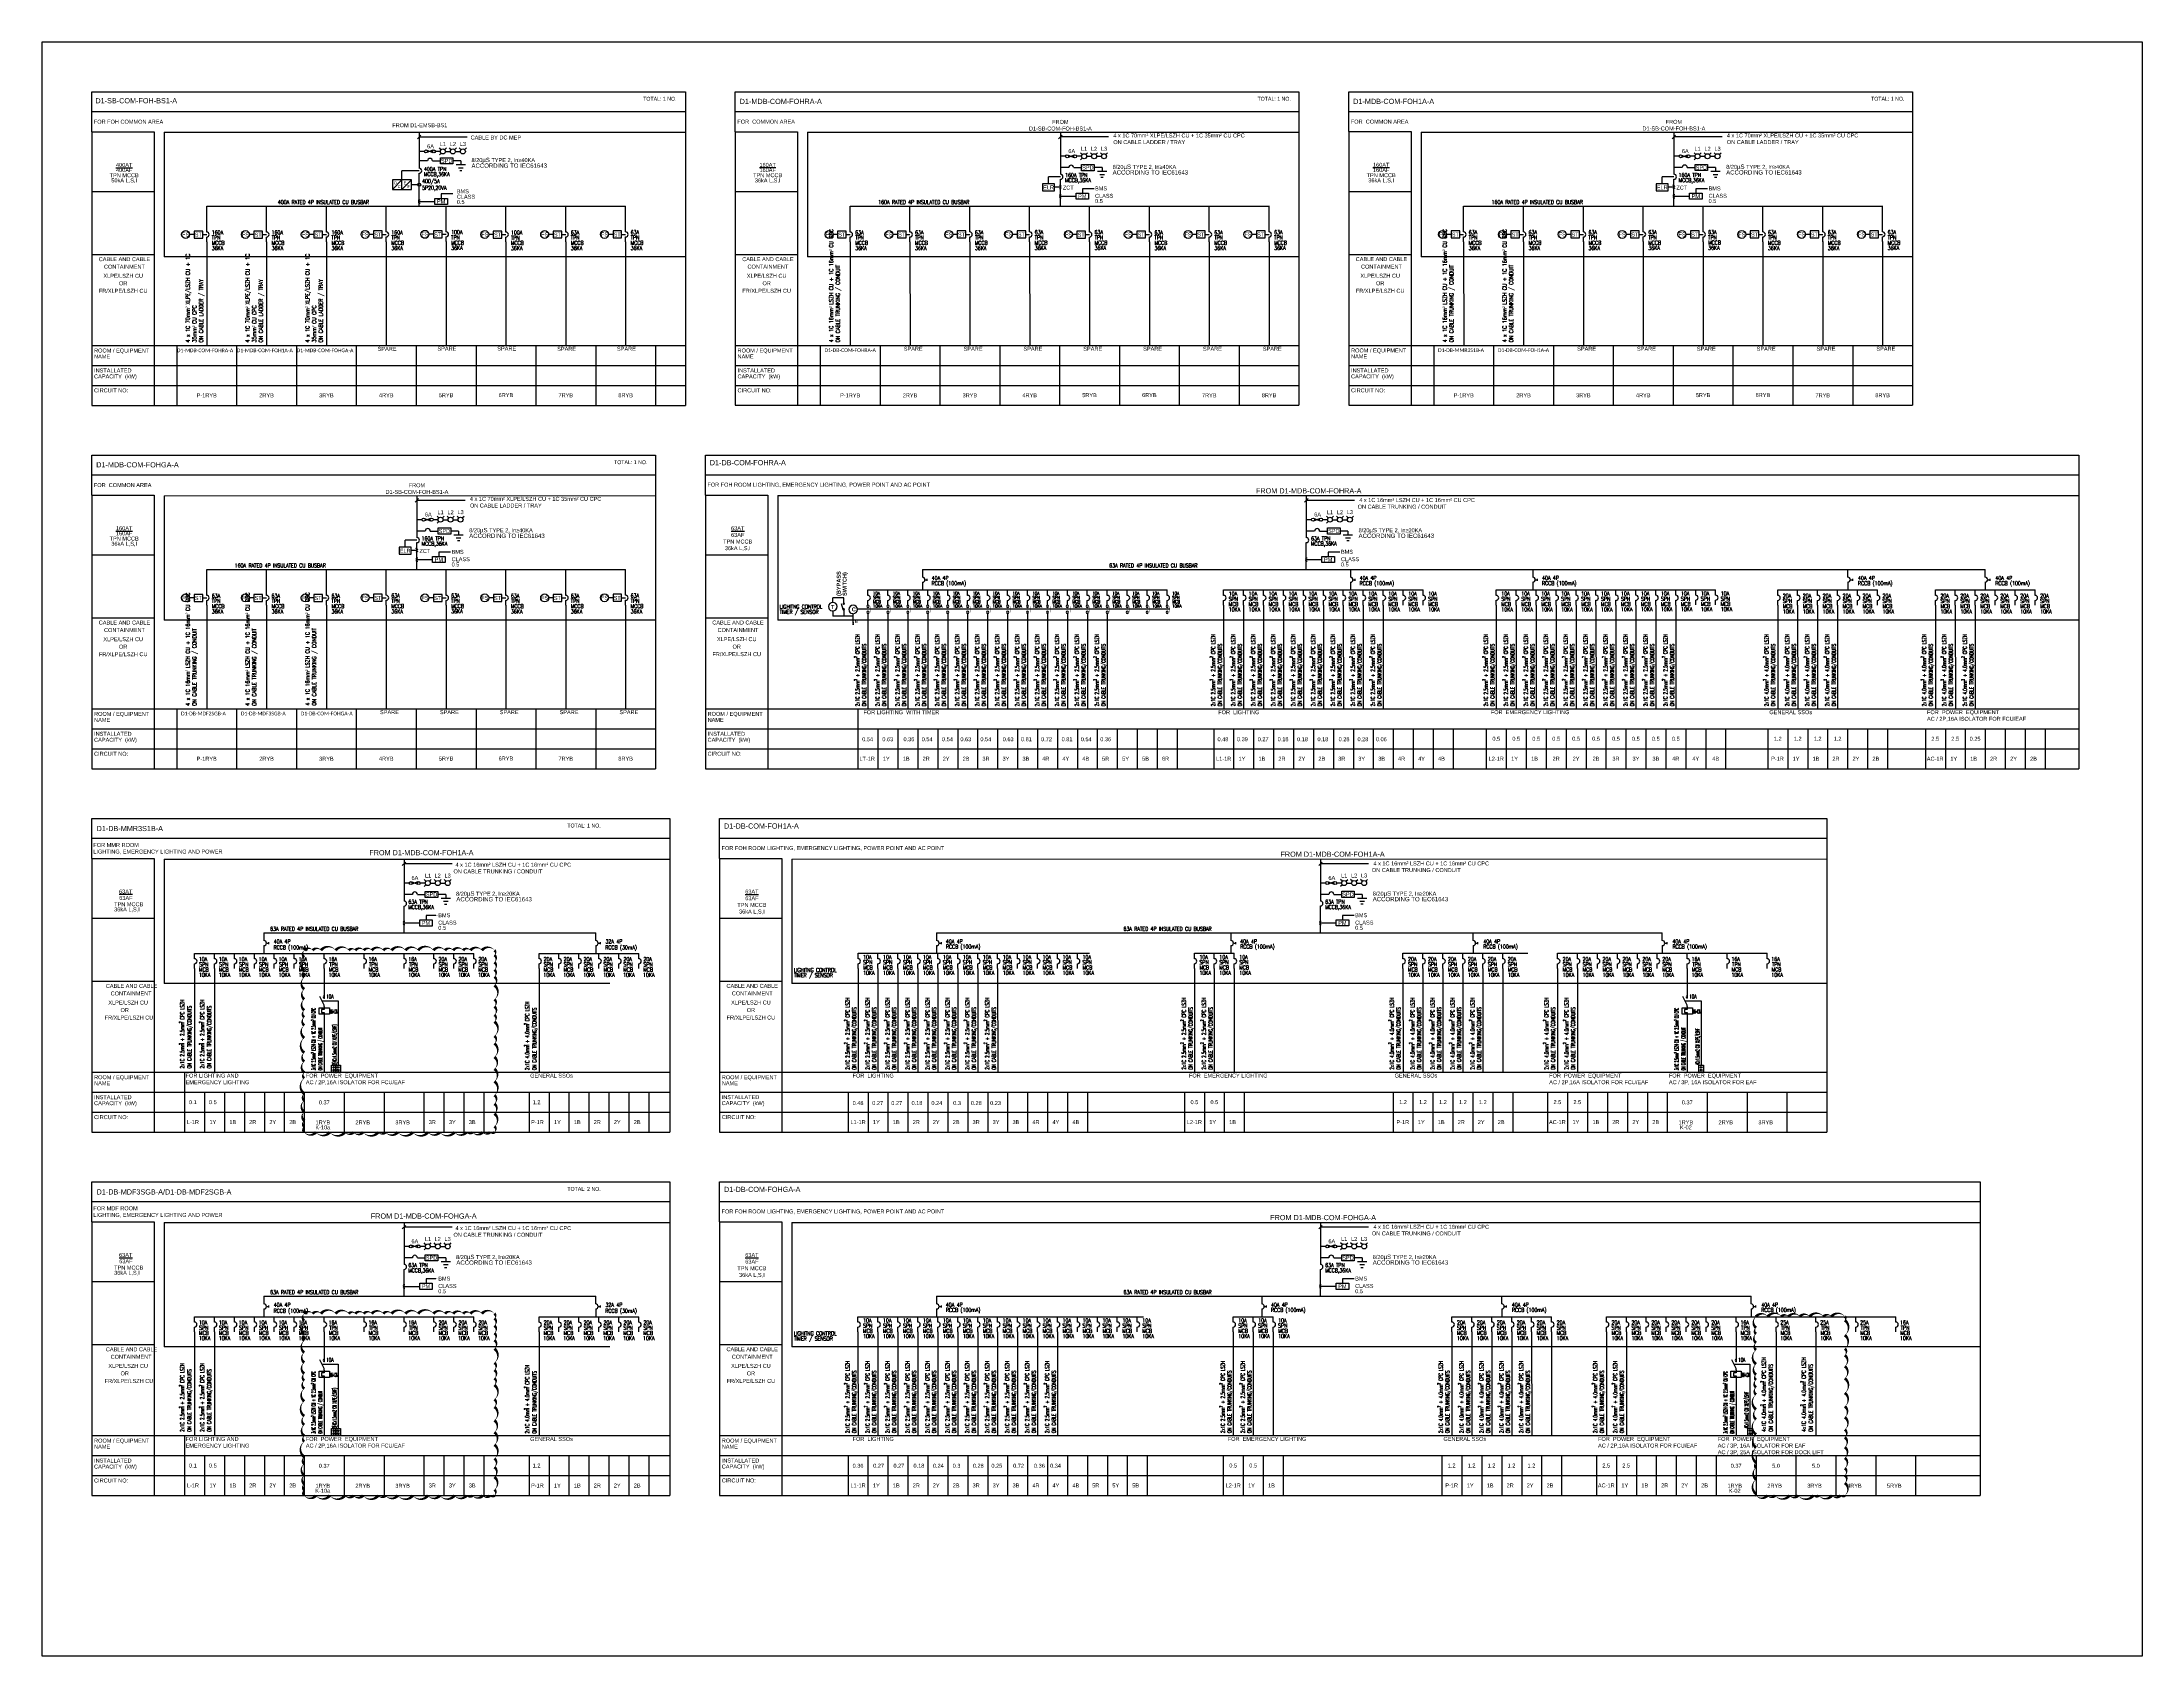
# Model space of a CAD drawing. Header units: inches. Extents: x 155818 to 1515405, y 4999 to 215277.
# Drawn here: x 155818 to 261093, y 134327 to 215277 of the extents above; entities that cross this region are included whole.
import ezdxf
from ezdxf.enums import TextEntityAlignment as Align

# ---------------------------------------------------------------- set-up
doc = ezdxf.new("R2010")
doc.units = ezdxf.units.IN
doc.header["$MEASUREMENT"] = 0
doc.linetypes.add('( Hidden )', pattern=[0.375, 0.25, -0.125])
for name, color, linetype in [('-ME-E-Sch DB', 7, 'Continuous'), ('-ME-E-Sch DB_Tx', 7, 'Continuous'), ('E-_ELEC----_E-', 7, 'Continuous'), ('E-YNCX-102-EN$0$L-NOTE-EQUIP', 7, 'Continuous'), ('E-YNCX-102-EN$0$L_EQUIP_C', 6, 'Continuous'), ('E_ELEC----_E-', 7, 'Continuous'), ('L_WIRE_C', 3, 'Continuous')]:
    doc.layers.add(name, color=color, linetype=linetype)
doc.layers.add('20260508 动力修改', color=6, linetype='Continuous', plot=False)
doc.styles.add('-ME-Romans', font='romans.shx', dxfattribs={"width": 0.7})
doc.styles.add('-ME_Romans', font='romans.shx', dxfattribs={"width": 0.8})
doc.styles.add('arial', font='arial.ttf')
doc.styles.add('E-YNCX-102-EN$0$HZTXT', font='ROMANS.shx', dxfattribs={"width": 0.7, "bigfont": 'HZTXT.shx'})
doc.styles.add('EL-STY2_7.5', font='ARIALN.TTF', dxfattribs={"height": 7.5})
doc.styles.add('MtXpl_Arial', font='arial.ttf')
doc.styles.get("Standard").update_dxf_attribs({"font": 'arial.ttf'})
doc.dimstyles.get("Standard").update_dxf_attribs({"dimtxt": 0.18, "dimasz": 0.18, "dimexe": 0.18, "dimexo": 0.0625, "dimgap": 0.09, "dimtad": 0, "dimtih": 1, "dimtoh": 1, "dimdec": 4, "dimzin": 0, "dimdsep": 46, "dimtxsty": 'Standard', "dimcen": 0.09, "dimadec": 0, "dimazin": 0, "dimtfac": 1, "dimtdec": 4, "dimtofl": 0, "dimtmove": 0, "dimatfit": 3, "dimfxl": 1, "dimtolj": 1, "dimtzin": 0, "dimarcsym": 0})

# ---------------------------------------------------------------- blocks, each defined once
blk = doc.blocks.new('COIL_1')
at = {"ltscale": 0.5}
for p, q in [((0, 2.5), (1.2, 2.5)), ((0, -2.5), (1.2, -2.5))]:
    blk.add_line(p, q, dxfattribs=at)
for centre in [(0, 1.3), (0, -1.3)]:
    blk.add_arc(centre, 1.26, 90, 270, dxfattribs=at)
blk = doc.blocks.new('ELEC0302')
at = {"layer": 'E_ELEC----_E-'}
blk.add_arc((0, 0), 250, 270, 90, dxfattribs=at)
blk = doc.blocks.new('ELEC0327')
for p, q in [((151, 57), (-151, -57)), ((-151, 57), (151, -57))]:
    blk.add_line(p, q)
for centre in [(-200, 0), (200, 0)]:
    blk.add_circle(centre, 75)
blk = doc.blocks.new('ELEC0303')
at = {"layer": 'E_ELEC----_E-'}
for p, q in [((250, 0), (450, 0)), ((450, 100), (450, -100))]:
    blk.add_line(p, q, dxfattribs=at)
blk.add_arc((0, 0), 250, 270, 90, dxfattribs=at)
blk = doc.blocks.new('ELEC0331')
at = {"layer": 'E-_ELEC----_E-', "const_width": 20}
blk.add_lwpolyline([(0, -200), (0, 200)], dxfattribs=at)
at = {"layer": 'E-_ELEC----_E-'}
for centre in [(175, 200), (175, -200)]:
    blk.add_circle(centre, 75, dxfattribs=at)
blk = doc.blocks.new('E-YNCX-102-EN$0$AN')
blk.add_lwpolyline([(-125, 400), (125, 400), (125, 0), (-125, 0)], close=True)
at = {"color": 7, "linetype": 'Continuous'}
for centre in [(0, 275), (0, 125)]:
    blk.add_circle(centre, 50, dxfattribs=at)
at = {"layer": 'E-YNCX-102-EN$0$L-NOTE-EQUIP', "style": 'E-YNCX-102-EN$0$HZTXT'}
blk.add_attdef('A', (225, 200), '', height=250, dxfattribs=at)
blk = doc.blocks.new('ELEC0334')
for p, q in [((-191, 101), (0, 202)), ((-191, 101), (0, 0)), ((-191, -101), (0, 0)), ((-191, -101), (0, -202))]:
    blk.add_line(p, q)

msp = doc.modelspace()

# ---------------------------------------------------------------- hatches: boundary and pattern name
at = {"layer": '-ME-E-Sch DB'}
h = msp.add_hatch(color=3, dxfattribs=at)
h.dxf.hatch_style = 2
h.paths.add_polyline_path([(196462, 186186), (196484, 186050), (196507, 186186)])

# ---------------------------------------------------------------- linework, layer by layer
at = {"layer": '-ME-E-Sch DB', "color": 3}
for p, q in [((158318, 210777), (161442, 210777)), ((158318, 210777), (158318, 197053)), ((161442, 210777), (161443, 197053)), ((161942, 210746), (188075, 210749)), ((161942, 210746), (161942, 204499)), ((174641, 210423), (174814, 210596)), ((174728, 210746), (174728, 208945)), ((190575, 210779), (193699, 210779)), ((190575, 210779), (190575, 197054)), ((193699, 210779), (193700, 197054)), ((194199, 210748), (218832, 210750)), ((194199, 210748), (194199, 204501)), ((206783, 210425), (206957, 210599)), ((206870, 210748), (206870, 208643)), ((221332, 210780), (224456, 210780)), ((221332, 210780), (221332, 197056)), ((224456, 210780), (224456, 197056)), ((224956, 210749), (249589, 210752)), ((224956, 210749), (224956, 204502)), ((237540, 210427), (237713, 210600)), ((237627, 210750), (237627, 208644)), ((177140, 210510), (174729, 210510)), ((209282, 210512), (206871, 210512)), ((240039, 210513), (237628, 210513)), ((174728, 208821), (173864, 208821)), ((173864, 208360), (173864, 208821)), ((174728, 207045), (174728, 208695)), ((175395, 209315), (175791, 209315)), ((176816, 209315), (176420, 209315)), ((176581, 209130), (177051, 209130)), ((176700, 208972), (176936, 208972)), ((176759, 208832), (176872, 208832)), ((176816, 209315), (176816, 209130)), ((206870, 208518), (206275, 208518)), ((206276, 208167), (206275, 208518)), ((207537, 208975), (207933, 208975)), ((208958, 208975), (208563, 208975)), ((208723, 208791), (209193, 208791)), ((208842, 208633), (209078, 208633)), ((208901, 208492), (209015, 208492)), ((208958, 208975), (208958, 208791)), ((237627, 208520), (237032, 208520)), ((237033, 208168), (237032, 208520)), ((238294, 208977), (238690, 208977)), ((239715, 208977), (239319, 208977)), ((239480, 208792), (239950, 208792)), ((239599, 208634), (239835, 208634)), ((239658, 208494), (239772, 208494)), ((239715, 208977), (239715, 208792)), ((158318, 207777), (161442, 207777)), ((190575, 207779), (193699, 207779)), ((206576, 208167), (205976, 208167)), ((205976, 208167), (205976, 207817)), ((205976, 207817), (206576, 207817)), ((206576, 207817), (206576, 208167)), ((206870, 207992), (206576, 207992)), ((206870, 207047), (206870, 208393)), ((221332, 207780), (224456, 207780)), ((237333, 208168), (236733, 208168)), ((236733, 208168), (236733, 207818)), ((236733, 207818), (237333, 207818)), ((237333, 207818), (237333, 208168)), ((237627, 207993), (237333, 207993)), ((237627, 207049), (237627, 208394)), ((164073, 207045), (185073, 207046)), ((196330, 207047), (217330, 207047)), ((227087, 207048), (248087, 207049)), ((163443, 205621), (163217, 205621)), ((163876, 205796), (163443, 205796)), ((163443, 205796), (163443, 205446)), ((163443, 205446), (163876, 205446)), ((163876, 205446), (163876, 205796)), ((163876, 205621), (164073, 205621)), ((164073, 205255), (164073, 205496)), ((166443, 205621), (166217, 205621)), ((166876, 205796), (166443, 205796)), ((166443, 205796), (166443, 205446)), ((166443, 205446), (166876, 205446)), ((166876, 205446), (166876, 205796)), ((166876, 205621), (167073, 205621)), ((167073, 205255), (167073, 205496)), ((169443, 205622), (169217, 205622)), ((169876, 205797), (169443, 205797)), ((169443, 205797), (169443, 205447)), ((169443, 205447), (169876, 205447)), ((169876, 205447), (169876, 205797)), ((169876, 205622), (170073, 205622)), ((170073, 205256), (170073, 205497)), ((172443, 205626), (172217, 205626)), ((172876, 205801), (172443, 205801)), ((172443, 205801), (172443, 205451)), ((172443, 205451), (172876, 205451)), ((172876, 205451), (172876, 205801)), ((172876, 205626), (173073, 205626)), ((173073, 205260), (173073, 205501)), ((175443, 205630), (175217, 205630)), ((175876, 205805), (175443, 205805)), ((175443, 205805), (175443, 205455)), ((175443, 205455), (175876, 205455)), ((175876, 205455), (175876, 205805)), ((175876, 205630), (176073, 205630)), ((176073, 205264), (176073, 205505)), ((178443, 205621), (178217, 205621)), ((178876, 205796), (178443, 205796)), ((178443, 205796), (178443, 205446)), ((178443, 205446), (178876, 205446)), ((178876, 205446), (178876, 205796)), ((178876, 205621), (179073, 205621)), ((179073, 205255), (179073, 205496)), ((181443, 205622), (181217, 205622)), ((181876, 205797), (181443, 205797)), ((181443, 205797), (181443, 205447)), ((181443, 205447), (181876, 205447)), ((181876, 205447), (181876, 205797)), ((181876, 205622), (182073, 205622)), ((182073, 205256), (182073, 205497)), ((184443, 205626), (184217, 205626)), ((184876, 205801), (184443, 205801)), ((184443, 205801), (184443, 205451)), ((184443, 205451), (184876, 205451)), ((184876, 205451), (184876, 205801)), ((184876, 205626), (185073, 205626)), ((185073, 205260), (185073, 205501)), ((195700, 205622), (195474, 205622)), ((196133, 205797), (195700, 205797)), ((195700, 205797), (195700, 205447)), ((195700, 205447), (196133, 205447)), ((196133, 205447), (196133, 205797)), ((196133, 205622), (196330, 205622)), ((196330, 205256), (196330, 205497)), ((198700, 205622), (198474, 205622)), ((199133, 205797), (198700, 205797)), ((198700, 205797), (198700, 205447)), ((198700, 205447), (199133, 205447)), ((199133, 205447), (199133, 205797)), ((199133, 205622), (199330, 205622)), ((199330, 205256), (199330, 205497)), ((201700, 205623), (201474, 205623)), ((202133, 205798), (201700, 205798)), ((201700, 205798), (201700, 205448)), ((201700, 205448), (202133, 205448)), ((202133, 205448), (202133, 205798)), ((202133, 205623), (202330, 205623)), ((202330, 205257), (202330, 205498)), ((204700, 205627), (204474, 205627)), ((205133, 205802), (204700, 205802)), ((204700, 205802), (204700, 205452)), ((204700, 205452), (205133, 205452)), ((205133, 205452), (205133, 205802)), ((205133, 205627), (205330, 205627)), ((205330, 205261), (205330, 205502)), ((207700, 205621), (207474, 205621)), ((208133, 205796), (207700, 205796)), ((207700, 205796), (207700, 205446)), ((207700, 205446), (208133, 205446)), ((208133, 205446), (208133, 205796)), ((208133, 205621), (208330, 205621)), ((208330, 205255), (208330, 205496)), ((210700, 205622), (210474, 205622)), ((211133, 205797), (210700, 205797)), ((210700, 205797), (210700, 205447)), ((210700, 205447), (211133, 205447)), ((211133, 205447), (211133, 205797)), ((211133, 205622), (211330, 205622)), ((211330, 205256), (211330, 205497)), ((213700, 205624), (213474, 205624)), ((214133, 205799), (213700, 205799)), ((213700, 205799), (213700, 205449)), ((213700, 205449), (214133, 205449)), ((214133, 205449), (214133, 205799)), ((214133, 205624), (214330, 205624)), ((214330, 205257), (214330, 205499)), ((216700, 205628), (216474, 205628)), ((217133, 205803), (216700, 205803)), ((216700, 205803), (216700, 205453)), ((216700, 205453), (217133, 205453)), ((217133, 205453), (217133, 205803)), ((217133, 205628), (217330, 205628)), ((217330, 205261), (217330, 205503)), ((226457, 205624), (226231, 205624)), ((226889, 205799), (226457, 205799)), ((226457, 205799), (226457, 205449)), ((226457, 205449), (226889, 205449)), ((226889, 205449), (226889, 205799)), ((226889, 205624), (227087, 205624)), ((227087, 205258), (227087, 205499)), ((229457, 205624), (229231, 205624)), ((229889, 205799), (229457, 205799)), ((229457, 205799), (229457, 205449)), ((229457, 205449), (229889, 205449)), ((229889, 205449), (229889, 205799)), ((229889, 205624), (230087, 205624)), ((230087, 205258), (230087, 205499)), ((232457, 205625), (232231, 205625)), ((232889, 205800), (232457, 205800)), ((232457, 205800), (232457, 205450)), ((232457, 205450), (232889, 205450)), ((232889, 205450), (232889, 205800)), ((232889, 205625), (233087, 205625)), ((233087, 205259), (233087, 205500)), ((235457, 205629), (235231, 205629)), ((235889, 205804), (235457, 205804)), ((235457, 205804), (235457, 205454)), ((235457, 205454), (235889, 205454)), ((235889, 205454), (235889, 205804)), ((235889, 205629), (236087, 205629)), ((236087, 205263), (236087, 205504)), ((238457, 205623), (238231, 205623)), ((238889, 205798), (238457, 205798)), ((238457, 205798), (238457, 205448)), ((238457, 205448), (238889, 205448)), ((238889, 205448), (238889, 205798)), ((238889, 205623), (239087, 205623)), ((239087, 205257), (239087, 205498)), ((241457, 205624), (241231, 205624)), ((241889, 205799), (241457, 205799)), ((241457, 205799), (241457, 205449)), ((241457, 205449), (241889, 205449)), ((241889, 205449), (241889, 205799)), ((241889, 205624), (242087, 205624)), ((242087, 205258), (242087, 205499)), ((244457, 205625), (244231, 205625)), ((244889, 205800), (244457, 205800)), ((244457, 205800), (244457, 205450)), ((244457, 205450), (244889, 205450)), ((244889, 205450), (244889, 205800)), ((244889, 205625), (245087, 205625)), ((245087, 205259), (245087, 205500)), ((247457, 205629), (247231, 205629)), ((247889, 205804), (247457, 205804)), ((247457, 205804), (247457, 205454)), ((247457, 205454), (247889, 205454)), ((247889, 205454), (247889, 205804)), ((247889, 205629), (248087, 205629)), ((248087, 205263), (248087, 205504)), ((158328, 204615), (161448, 204615)), ((188075, 204499), (161942, 204499)), ((164073, 205255), (164075, 200054)), ((167073, 205255), (167075, 200054)), ((170073, 205255), (170075, 200054)), ((173073, 205255), (173075, 200054)), ((176073, 205264), (176075, 200063)), ((179073, 205255), (179075, 200054)), ((182073, 205256), (182075, 200055)), ((185073, 205260), (185075, 200059)), ((190585, 204617), (193705, 204617)), ((218832, 204500), (194199, 204501)), ((196330, 205256), (196332, 200056)), ((199330, 205253), (199332, 200053)), ((202330, 205261), (202332, 200061)), ((205330, 205261), (205332, 200061)), ((208330, 205259), (208332, 200059)), ((211330, 205260), (211332, 200060)), ((214330, 205261), (214332, 200061)), ((217330, 205261), (217332, 200061)), ((221342, 204618), (224462, 204618)), ((249589, 204502), (224956, 204502)), ((227087, 205258), (227089, 200057)), ((230087, 205255), (230089, 200054)), ((233087, 205263), (233089, 200062)), ((236087, 205263), (236089, 200062)), ((239087, 205261), (239089, 200060)), ((242087, 205262), (242089, 200061)), ((245087, 205263), (245089, 200062)), ((248087, 205263), (248089, 200062)), ((158328, 200053), (188075, 200054)), ((162575, 200054), (162575, 197053)), ((165575, 200054), (165575, 197053)), ((168575, 200054), (168575, 197053)), ((171575, 200054), (171575, 197053)), ((174575, 200054), (174575, 197053)), ((177575, 200054), (177575, 197053)), ((180575, 200054), (180575, 197053)), ((183575, 200054), (183575, 197053)), ((186575, 200054), (186575, 197053)), ((190585, 200054), (218832, 200056)), ((194832, 200056), (194832, 197054)), ((197832, 200056), (197832, 197054)), ((200832, 200056), (200832, 197054)), ((203832, 200056), (203832, 197054)), ((206832, 200056), (206832, 197054)), ((209832, 200056), (209832, 197054)), ((212832, 200056), (212832, 197054)), ((215832, 200056), (215832, 197054)), ((218832, 200056), (218832, 197054)), ((221342, 200056), (249589, 200057)), ((225589, 200057), (225589, 197056)), ((228589, 200057), (228589, 197056)), ((231589, 200057), (231589, 197056)), ((234589, 200057), (234589, 197056)), ((237589, 200057), (237589, 197056)), ((240589, 200057), (240589, 197056)), ((243589, 200057), (243589, 197056)), ((246589, 200057), (246589, 197056)), ((249589, 200057), (249589, 197056)), ((158328, 199053), (188075, 199053)), ((190585, 199054), (218832, 199054)), ((221342, 199056), (249589, 199056)), ((158328, 198053), (188075, 198053)), ((190585, 198054), (218832, 198054)), ((221342, 198056), (249589, 198056)), ((158318, 197053), (188075, 197053)), ((190575, 197054), (218832, 197054)), ((221332, 197056), (249589, 197056)), ((158318, 192553), (161443, 192553)), ((158318, 192553), (158318, 178829)), ((161443, 192553), (161443, 178829)), ((161943, 192522), (186575, 192524)), ((161943, 192522), (161943, 186275)), ((174527, 192200), (174700, 192373)), ((174613, 192523), (174613, 190417)), ((177026, 192286), (174614, 192286)), ((189075, 192555), (192199, 192555)), ((189075, 192555), (189075, 178830)), ((192199, 192555), (192200, 178830)), ((192699, 192524), (257929, 192526)), ((192699, 192524), (192699, 186276)), ((219111, 192201), (219284, 192374)), ((219198, 192524), (219198, 190418)), ((221610, 192287), (219199, 192287)), ((175280, 190750), (175676, 190750)), ((176701, 190750), (176306, 190750)), ((176466, 190565), (176936, 190565)), ((176701, 190750), (176701, 190565)), ((219865, 190751), (220261, 190751)), ((221286, 190751), (220890, 190751)), ((221051, 190566), (221521, 190566)), ((221286, 190751), (221286, 190566)), ((158318, 189553), (161443, 189553)), ((174319, 189941), (173719, 189941)), ((173719, 189941), (173719, 189591)), ((173719, 189591), (174319, 189591)), ((174613, 190293), (174019, 190293)), ((174019, 189941), (174019, 190293)), ((174319, 189591), (174319, 189941)), ((174614, 189766), (174319, 189766)), ((174613, 188822), (174613, 190167)), ((176585, 190407), (176822, 190407)), ((176644, 190267), (176758, 190267)), ((189075, 189555), (192199, 189555)), ((219198, 188823), (219198, 190168)), ((221170, 190408), (221406, 190408)), ((221229, 190268), (221342, 190268)), ((164073, 188821), (185073, 188821)), ((199956, 188823), (253234, 188824)), ((199956, 188823), (199956, 188433)), ((221412, 188823), (221412, 188433)), ((230555, 188824), (230555, 188434)), ((246347, 188434), (246347, 188824)), ((253234, 188434), (253234, 188824)), ((163444, 187397), (163217, 187397)), ((163876, 187572), (163444, 187572)), ((163444, 187572), (163444, 187222)), ((163876, 187222), (163876, 187572)), ((163876, 187397), (164073, 187397)), ((166444, 187397), (166217, 187397)), ((166876, 187572), (166444, 187572)), ((166444, 187572), (166444, 187222)), ((166876, 187222), (166876, 187572)), ((166876, 187397), (167073, 187397)), ((169444, 187398), (169217, 187398)), ((169876, 187573), (169444, 187573)), ((169444, 187573), (169444, 187223)), ((169876, 187223), (169876, 187573)), ((169876, 187398), (170073, 187398)), ((172444, 187402), (172217, 187402)), ((172876, 187577), (172444, 187577)), ((172444, 187577), (172444, 187227)), ((172876, 187227), (172876, 187577)), ((172876, 187402), (173073, 187402)), ((175444, 187396), (175217, 187396)), ((175876, 187571), (175444, 187571)), ((175444, 187571), (175444, 187221)), ((175876, 187221), (175876, 187571)), ((175876, 187396), (176073, 187396)), ((178444, 187397), (178217, 187397)), ((178876, 187572), (178444, 187572)), ((178444, 187572), (178444, 187222)), ((178876, 187222), (178876, 187572)), ((178876, 187397), (179073, 187397)), ((181444, 187398), (181217, 187398)), ((181876, 187573), (181444, 187573)), ((181444, 187573), (181444, 187223)), ((181876, 187223), (181876, 187573)), ((181876, 187398), (182073, 187398)), ((184444, 187402), (184217, 187402)), ((184876, 187577), (184444, 187577)), ((184444, 187577), (184444, 187227)), ((184876, 187227), (184876, 187577)), ((184876, 187402), (185073, 187402)), ((196010, 187396), (195464, 187396)), ((196010, 187151), (196010, 187396)), ((197220, 187795), (212220, 187795)), ((215055, 187794), (225055, 187795)), ((228720, 187795), (239719, 187795)), ((242831, 187523), (242831, 187795)), ((242831, 187795), (247831, 187795)), ((250734, 187523), (250734, 187795)), ((250734, 187795), (255734, 187795)), ((158329, 186391), (161448, 186391)), ((163444, 187222), (163876, 187222)), ((164073, 187030), (164073, 187272)), ((164073, 187030), (164075, 181830)), ((166444, 187222), (166876, 187222)), ((167073, 187030), (167073, 187272)), ((167073, 187027), (167075, 181827)), ((169444, 187223), (169876, 187223)), ((170073, 187031), (170073, 187273)), ((170073, 187036), (170075, 181835)), ((172444, 187227), (172876, 187227)), ((173073, 187036), (173073, 187277)), ((173073, 187036), (173075, 181835)), ((175444, 187221), (175876, 187221)), ((176073, 187029), (176073, 187271)), ((176073, 187034), (176075, 181833)), ((178444, 187222), (178876, 187222)), ((179073, 187031), (179073, 187272)), ((179073, 187035), (179075, 181834)), ((181444, 187223), (181876, 187223)), ((182073, 187032), (182073, 187273)), ((182073, 187036), (182075, 181835)), ((184444, 187227), (184876, 187227)), ((185073, 187036), (185073, 187277)), ((185073, 187036), (185075, 181835)), ((189085, 186393), (192205, 186393)), ((197220, 187032), (197220, 187273)), ((197222, 186619), (197222, 181831)), ((198220, 187032), (198220, 187273)), ((198222, 186619), (198222, 181831)), ((199220, 187032), (199220, 187273)), ((199222, 186619), (199222, 181831)), ((200220, 187032), (200220, 187273)), ((200222, 186619), (200222, 181831)), ((201220, 187032), (201220, 187273)), ((201222, 186619), (201222, 181831)), ((202220, 187032), (202220, 187273)), ((202222, 186619), (202222, 181831)), ((203220, 187032), (203220, 187273)), ((203222, 186619), (203222, 181831)), ((204220, 187032), (204220, 187273)), ((204222, 186619), (204222, 181831)), ((205220, 187032), (205220, 187273)), ((205222, 186619), (205222, 181831)), ((206220, 187032), (206220, 187273)), ((206222, 186619), (206222, 181831)), ((207220, 187032), (207220, 187273)), ((207222, 186619), (207222, 181831)), ((208220, 187032), (208220, 187273)), ((208222, 186619), (208222, 181831)), ((209220, 187032), (209220, 187273)), ((209222, 186619), (209222, 181831)), ((210220, 187032), (210220, 187273)), ((211220, 187032), (211220, 187273)), ((212220, 187032), (212220, 187273)), ((215055, 187031), (215055, 187273)), ((215055, 187031), (215057, 181831)), ((216055, 187031), (216055, 187273)), ((216055, 187031), (216057, 181831)), ((217055, 187031), (217055, 187273)), ((217055, 187031), (217057, 181831)), ((218055, 187031), (218055, 187273)), ((218055, 187031), (218057, 181831)), ((219055, 187031), (219055, 187273)), ((219055, 187031), (219057, 181831)), ((220055, 187031), (220055, 187273)), ((220055, 187031), (220057, 181831)), ((221055, 187031), (221055, 187273)), ((221055, 187031), (221057, 181831)), ((222055, 187032), (222055, 187273)), ((222055, 187031), (222057, 181831)), ((223055, 187031), (223055, 187273)), ((223055, 187031), (223057, 181831)), ((224055, 187031), (224055, 187273)), ((225055, 187031), (225055, 187273)), ((228720, 187033), (228720, 187274)), ((228720, 187033), (228722, 181832)), ((229720, 187033), (229720, 187274)), ((229720, 187033), (229722, 181832)), ((230720, 187033), (230720, 187274)), ((230720, 187033), (230722, 181832)), ((231720, 187033), (231720, 187274)), ((231720, 187033), (231722, 181832)), ((232720, 187034), (232720, 187275)), ((232720, 187034), (232722, 181833)), ((233720, 187035), (233720, 187276)), ((233720, 187035), (233722, 181834)), ((234720, 187036), (234720, 187277)), ((234720, 187035), (234722, 181835)), ((235720, 187037), (235720, 187278)), ((235720, 187036), (235722, 181836)), ((236719, 187038), (236719, 187279)), ((236720, 187037), (236722, 181837)), ((237719, 187039), (237719, 187280)), ((237720, 187038), (237721, 181838)), ((238719, 187040), (238719, 187281)), ((239719, 187041), (239719, 187282)), ((242831, 187032), (242831, 187273)), ((242831, 187032), (242833, 181832)), ((243831, 187032), (243831, 187273)), ((243831, 187032), (243833, 181832)), ((244831, 187032), (244831, 187273)), ((244831, 187032), (244833, 181832)), ((245831, 187032), (245831, 187273)), ((245831, 187032), (245833, 181832)), ((246831, 187032), (246831, 187273)), ((247831, 187032), (247831, 187273)), ((250734, 187032), (250734, 187273)), ((250734, 187032), (250736, 181832)), ((251734, 187032), (251734, 187273)), ((251734, 187032), (251736, 181832)), ((252734, 187032), (252734, 187273)), ((252734, 187032), (252736, 181832)), ((253734, 187032), (253734, 187273)), ((254734, 187032), (254734, 187273)), ((255734, 187032), (255734, 187273)), ((186575, 186275), (161943, 186275)), ((257929, 186276), (192699, 186276)), ((158329, 181829), (186575, 181830)), ((162575, 181830), (162575, 178829)), ((165575, 181830), (165575, 178829)), ((168575, 181830), (168575, 178829)), ((171575, 181830), (171575, 178829)), ((174575, 181830), (174575, 178829)), ((177575, 181830), (177575, 178829)), ((180575, 181830), (180575, 178829)), ((183575, 181830), (183575, 178829)), ((186575, 181830), (186575, 178829)), ((189085, 181830), (257929, 181832)), ((196722, 181831), (196722, 178830)), ((158328, 180829), (186575, 180829)), ((189085, 180830), (257929, 180830)), ((197722, 180830), (197722, 178830)), ((198722, 180830), (198722, 178830)), ((199722, 180830), (199722, 178830)), ((200722, 180830), (200722, 178830)), ((201722, 180830), (201722, 178830)), ((202722, 180830), (202722, 178830)), ((203722, 180830), (203722, 178830)), ((204722, 180830), (204722, 178830)), ((205722, 180830), (205722, 178830)), ((206722, 180830), (206722, 178830)), ((207722, 180830), (207722, 178830)), ((208722, 180830), (208722, 178830)), ((209722, 180830), (209722, 178830)), ((210722, 180830), (210722, 178830)), ((211722, 180830), (211722, 178830)), ((212722, 180830), (212722, 178830)), ((214557, 180830), (214557, 178830)), ((215557, 180830), (215557, 178830)), ((216557, 180830), (216557, 178830)), ((217557, 180830), (217557, 178830)), ((218557, 180830), (218557, 178830)), ((219557, 180830), (219557, 178830)), ((220557, 180830), (220557, 178830)), ((221557, 180830), (221557, 178830)), ((222557, 180830), (222557, 178830)), ((223557, 180830), (223557, 178830)), ((224557, 180830), (224557, 178830)), ((225557, 180830), (225557, 178830)), ((226557, 180830), (226557, 178830)), ((228222, 180831), (228222, 178831)), ((229222, 180831), (229222, 178831)), ((230222, 180831), (230222, 178831)), ((231222, 180831), (231222, 178831)), ((232222, 180831), (232222, 178831)), ((233222, 180831), (233222, 178831)), ((234222, 180831), (234222, 178831)), ((235222, 180831), (235222, 178831)), ((236221, 180831), (236221, 178831)), ((237221, 180831), (237221, 178831)), ((238221, 180831), (238221, 178831)), ((239221, 180831), (239221, 178831)), ((240221, 180831), (240221, 178831)), ((242333, 180830), (242333, 178830)), ((243333, 180830), (243333, 178830)), ((244333, 180830), (244333, 178830)), ((245333, 180830), (245333, 178830)), ((246333, 180830), (246333, 178830)), ((247333, 180830), (247333, 178830)), ((248333, 180830), (248333, 178830)), ((250236, 180830), (250236, 178830)), ((251236, 180830), (251236, 178830)), ((252236, 180830), (252236, 178830)), ((253236, 180830), (253236, 178830)), ((254236, 180830), (254236, 178830)), ((255236, 180830), (255236, 178830)), ((256236, 180830), (256236, 178830)), ((158328, 179829), (186575, 179829)), ((189085, 179830), (257929, 179830)), ((158318, 178829), (186575, 178829)), ((189075, 178830), (257929, 178830)), ((158318, 176329), (187287, 176330)), ((158318, 174329), (158318, 176329)), ((187287, 176330), (187287, 160604)), ((187287, 175330), (158318, 175329)), ((158318, 174329), (161443, 174329)), ((158318, 174329), (158319, 160605)), ((161443, 174329), (161443, 160605)), ((161943, 174298), (187287, 174300)), ((161943, 174298), (161943, 168051)), ((173881, 173975), (174055, 174148)), ((173968, 174298), (173968, 172192)), ((176380, 174061), (173969, 174061)), ((189787, 174330), (192911, 174330)), ((189787, 174330), (189787, 160606)), ((192911, 174330), (192911, 160606)), ((193411, 174299), (245298, 174302)), ((193411, 174299), (193411, 168052)), ((219823, 173977), (219996, 174150)), ((219909, 174299), (219909, 172194)), ((222322, 174063), (219910, 174063)), ((174218, 173093), (173968, 173093)), ((175031, 173093), (174781, 173093)), ((175031, 172678), (175661, 172678)), ((175031, 172372), (175031, 172678)), ((175661, 172678), (175661, 172372)), ((174385, 172525), (173968, 172525)), ((173968, 170597), (173968, 171942)), ((174635, 172525), (175031, 172525)), ((175661, 172372), (175031, 172372)), ((176056, 172525), (175661, 172525)), ((175821, 172340), (176291, 172340)), ((175940, 172182), (176176, 172182)), ((175999, 172042), (176113, 172042)), ((176056, 172525), (176056, 172340)), ((219909, 170599), (219909, 171944)), ((220577, 172527), (220972, 172527)), ((221997, 172527), (221602, 172527)), ((221762, 172342), (222232, 172342)), ((221882, 172184), (222118, 172184)), ((221940, 172044), (222054, 172044)), ((221997, 172527), (221997, 172342)), ((158318, 171329), (161443, 171329)), ((166946, 170598), (166946, 170208)), ((166946, 170598), (183575, 170598)), ((173968, 171093), (174753, 171093)), ((174753, 171246), (175382, 171246)), ((174753, 170940), (174753, 171246)), ((175382, 170940), (174753, 170940)), ((175382, 171246), (175382, 170940)), ((183575, 170207), (183575, 170597)), ((189787, 171330), (192911, 171330)), ((200668, 170599), (237045, 170600)), ((200668, 170599), (200668, 170209)), ((215421, 170599), (215421, 170209)), ((227561, 170209), (227561, 170599)), ((237045, 170210), (237045, 170600)), ((163464, 169569), (177464, 169569)), ((163464, 169297), (163464, 169569)), ((164464, 169297), (164464, 169569)), ((165464, 169297), (165464, 169569)), ((166464, 169297), (166464, 169569)), ((166946, 169958), (166946, 169569)), ((167464, 169297), (167464, 169569)), ((168464, 169297), (168464, 169569)), ((169966, 169297), (169966, 169569)), ((171966, 169297), (171966, 169569)), ((173966, 169297), (173966, 169569)), ((175464, 169297), (175464, 169569)), ((176464, 169297), (176464, 169569)), ((177464, 169297), (177464, 169569)), ((180734, 169297), (180734, 169568)), ((180734, 169568), (185734, 169568)), ((181734, 169296), (181734, 169568)), ((182734, 169297), (182734, 169568)), ((183575, 169957), (183575, 169568)), ((183734, 169297), (183734, 169568)), ((184734, 169296), (184734, 169568)), ((185734, 169297), (185734, 169568)), ((196725, 169570), (208333, 169570)), ((213586, 169571), (215586, 169571)), ((224045, 169299), (224045, 169571)), ((224045, 169571), (230307, 169571)), ((231794, 169299), (231794, 169571)), ((231794, 169571), (242296, 169571)), ((238296, 169299), (238296, 169570)), ((240296, 169299), (240296, 169570)), ((242296, 169299), (242296, 169570)), ((163464, 168806), (163464, 169047)), ((163464, 168806), (163466, 163606)), ((164464, 168806), (164464, 169047)), ((164464, 168806), (164466, 163606)), ((165464, 168806), (165464, 169047)), ((166464, 168806), (166464, 169047)), ((167464, 168806), (167464, 169047)), ((168464, 168806), (168464, 169047)), ((169966, 168806), (169966, 169047)), ((169966, 168806), (169966, 167476)), ((171966, 168806), (171966, 169047)), ((173966, 168806), (173966, 169047)), ((175464, 168806), (175464, 169047)), ((176464, 168806), (176464, 169047)), ((177464, 168806), (177464, 169047)), ((180734, 168805), (180734, 169047)), ((180734, 168805), (180736, 163605)), ((181734, 168805), (181734, 169046)), ((182734, 168805), (182734, 169047)), ((183734, 168805), (183734, 169047)), ((184734, 168805), (184734, 169046)), ((185734, 168805), (185734, 169047)), ((196725, 168807), (196725, 169048)), ((196725, 168807), (196727, 163607)), ((197725, 168807), (197725, 169048)), ((197725, 168807), (197727, 163607)), ((198725, 168807), (198725, 169048)), ((198725, 168807), (198727, 163607)), ((199725, 168807), (199725, 169048)), ((199725, 168807), (199727, 163607)), ((200725, 168807), (200725, 169048)), ((200725, 168807), (200727, 163607)), ((201725, 168807), (201725, 169048)), ((201725, 168807), (201727, 163607)), ((202725, 168807), (202725, 169048)), ((202725, 168807), (202727, 163607)), ((203725, 168807), (203725, 169048)), ((203725, 168807), (203727, 163607)), ((204725, 168807), (204725, 169048)), ((205725, 168807), (205725, 169048)), ((206725, 168807), (206725, 169048)), ((207725, 168807), (207725, 169048)), ((213586, 168808), (213586, 169049)), ((213586, 168808), (213588, 163607)), ((214586, 168808), (214586, 169049)), ((214586, 168808), (214588, 163607)), ((215586, 168808), (215586, 169049)), ((215586, 168808), (215588, 163607)), ((224045, 168808), (224045, 169049)), ((224045, 168808), (224047, 163607)), ((225045, 168808), (225045, 169049)), ((225045, 168808), (225047, 163607)), ((226045, 168808), (226045, 169049)), ((226045, 168808), (226047, 163607)), ((227045, 168808), (227045, 169049)), ((227045, 168808), (227047, 163607)), ((228045, 168808), (228045, 169049)), ((228045, 168808), (228047, 163607)), ((229045, 168808), (229045, 169049)), ((229045, 168808), (229047, 163607)), ((231794, 168808), (231794, 169049)), ((231794, 168808), (231796, 163607)), ((232794, 168808), (232794, 169049)), ((232794, 168808), (232796, 163607)), ((233794, 168808), (233794, 169049)), ((234794, 168808), (234794, 169049)), ((235794, 168808), (235794, 169049)), ((236794, 168808), (236794, 169049)), ((238296, 168807), (238296, 169049)), ((238296, 168808), (238296, 167478)), ((240296, 168808), (240296, 169049)), ((242296, 168808), (242296, 169049)), ((158329, 168167), (161448, 168167)), ((184287, 168050), (161943, 168051)), ((189797, 168168), (192917, 168168)), ((245298, 168052), (193411, 168052)), ((169966, 166522), (169966, 163602)), ((238296, 166524), (238296, 163604)), ((158329, 163605), (187287, 163606)), ((162966, 163606), (162966, 160605)), ((189797, 163606), (245298, 163607)), ((158329, 162605), (187287, 162604)), ((163966, 162605), (163966, 160604)), ((164966, 162605), (164966, 160604)), ((165966, 162604), (165966, 160604)), ((166966, 162605), (166966, 160604)), ((167966, 162605), (167966, 160604)), ((168966, 162605), (168966, 160604)), ((170966, 162605), (170966, 160604)), ((170966, 162604), (170966, 160604)), ((172966, 162605), (172966, 160604)), ((174966, 162605), (174966, 160604)), ((175966, 162604), (175966, 160604)), ((176966, 162604), (176966, 160604)), ((177966, 162604), (177966, 160604)), ((180236, 162604), (180236, 160603)), ((181236, 162604), (181236, 160603)), ((182236, 162604), (182236, 160603)), ((183236, 162604), (183236, 160603)), ((184236, 162604), (184236, 160603)), ((185236, 162604), (185236, 160603)), ((186236, 162604), (186236, 160603)), ((187286, 162604), (187286, 160603)), ((189797, 162606), (245298, 162606)), ((196227, 162606), (196227, 160606)), ((197227, 162606), (197227, 160606)), ((198227, 162606), (198227, 160606)), ((199227, 162606), (199227, 160606)), ((200227, 162606), (200227, 160606)), ((201227, 162606), (201227, 160606)), ((202227, 162606), (202227, 160606)), ((203227, 162606), (203227, 160606)), ((204227, 162606), (204227, 160606)), ((205227, 162606), (205227, 160606)), ((206227, 162606), (206227, 160606)), ((207227, 162606), (207227, 160606)), ((208227, 162606), (208227, 160606)), ((213088, 162606), (213088, 160606)), ((214088, 162606), (214088, 160606)), ((215088, 162606), (215088, 160606)), ((216088, 162606), (216088, 160606)), ((223547, 162606), (223547, 160606)), ((224547, 162606), (224547, 160606)), ((225547, 162606), (225547, 160606)), ((226547, 162606), (226547, 160606)), ((227547, 162606), (227547, 160606)), ((228547, 162606), (228547, 160606)), ((229547, 162606), (229547, 160606)), ((231296, 162606), (231296, 160606)), ((232296, 162606), (232296, 160606)), ((233296, 162606), (233296, 160606)), ((234296, 162606), (234296, 160606)), ((235296, 162606), (235296, 160606)), ((236296, 162606), (236296, 160606)), ((237296, 162606), (237296, 160606)), ((239296, 162606), (239296, 160606)), ((241296, 162606), (241296, 160606)), ((243296, 162606), (243296, 160606)), ((158329, 161605), (187287, 161604)), ((189797, 161606), (245298, 161606)), ((158319, 160605), (187287, 160604)), ((189787, 160606), (245298, 160606)), ((158318, 158105), (187286, 158106)), ((158318, 156105), (158318, 158105)), ((187286, 158106), (187286, 142380)), ((187286, 157106), (158318, 157105)), ((158318, 156105), (161443, 156105)), ((158318, 156105), (158318, 142380)), ((161443, 156105), (161443, 142380)), ((161943, 156074), (187286, 156076)), ((161943, 156074), (161943, 149826)), ((173881, 155750), (174054, 155924)), ((173968, 156073), (173968, 153968)), ((176380, 155837), (173969, 155837)), ((189786, 156106), (192910, 156106)), ((189786, 156106), (189786, 142382)), ((192910, 156106), (192911, 142382)), ((193410, 156075), (252975, 156078)), ((193410, 156075), (193410, 149828)), ((219822, 155752), (219995, 155925)), ((219909, 156075), (219909, 153970)), ((222321, 155839), (219910, 155839)), ((174218, 154869), (173968, 154869)), ((175031, 154869), (174781, 154869)), ((174385, 154301), (173968, 154301)), ((173968, 152373), (173968, 153718)), ((174635, 154301), (175031, 154301)), ((175031, 154453), (175660, 154453)), ((175031, 154148), (175031, 154453)), ((175660, 154148), (175031, 154148)), ((175660, 154453), (175660, 154148)), ((176056, 154301), (175660, 154301)), ((175821, 154116), (176291, 154116)), ((175940, 153958), (176176, 153958)), ((175999, 153818), (176112, 153818)), ((176056, 154301), (176056, 154116)), ((219909, 152374), (219909, 153720)), ((220576, 154302), (220972, 154302)), ((221997, 154302), (221601, 154302)), ((221762, 154118), (222232, 154118)), ((221881, 153959), (222117, 153959)), ((221940, 153819), (222053, 153819)), ((221997, 154302), (221997, 154118)), ((158318, 153105), (161443, 153105)), ((173968, 152868), (174752, 152868)), ((174752, 153021), (175382, 153021)), ((174752, 152716), (174752, 153021)), ((175382, 152716), (174752, 152716)), ((175382, 153021), (175382, 152716)), ((189786, 153106), (192910, 153106)), ((166945, 152373), (183575, 152374)), ((166945, 152373), (166945, 151984)), ((166945, 151734), (166945, 151345)), ((183575, 151983), (183575, 152373)), ((183575, 151733), (183575, 151344)), ((200667, 152375), (241495, 152376)), ((200667, 152374), (200667, 151985)), ((216964, 152375), (216964, 151985)), ((228995, 151985), (228995, 152375)), ((241495, 151985), (241495, 152376)), ((163463, 151345), (177464, 151345)), ((163463, 151073), (163463, 151345)), ((163463, 150582), (163463, 150823)), ((163463, 150582), (163465, 145381)), ((164463, 151073), (164463, 151345)), ((164463, 150582), (164463, 150823)), ((164463, 150582), (164465, 145381)), ((165463, 151073), (165463, 151345)), ((165463, 150582), (165463, 150823)), ((166463, 151073), (166463, 151345)), ((166463, 150582), (166463, 150823)), ((167463, 151073), (167463, 151345)), ((167463, 150582), (167463, 150823)), ((168463, 151073), (168463, 151345)), ((168463, 150582), (168463, 150823)), ((169965, 150582), (169966, 149252)), ((169966, 151073), (169966, 151344)), ((169966, 150582), (169966, 150823)), ((171966, 151073), (171966, 151345)), ((171966, 150582), (171966, 150823)), ((173966, 151073), (173966, 151345)), ((173966, 150582), (173966, 150823)), ((175464, 151073), (175464, 151345)), ((175464, 150582), (175464, 150823)), ((176464, 151073), (176464, 151345)), ((176464, 150582), (176464, 150823)), ((177464, 151073), (177464, 151345)), ((177464, 150582), (177464, 150823)), ((180734, 151072), (180734, 151344)), ((180734, 151344), (185734, 151344)), ((180734, 150581), (180734, 150822)), ((180734, 150581), (180736, 145381)), ((181734, 151072), (181734, 151344)), ((181734, 150581), (181734, 150822)), ((182734, 151072), (182734, 151344)), ((182734, 150581), (182734, 150822)), ((183734, 151072), (183734, 151344)), ((183734, 150581), (183734, 150822)), ((184734, 151072), (184734, 151344)), ((184734, 150581), (184734, 150822)), ((185734, 151072), (185734, 151344)), ((185734, 150581), (185734, 150822)), ((196724, 151346), (211039, 151346)), ((196724, 150583), (196724, 150824)), ((196724, 150583), (196726, 145382)), ((197724, 150583), (197724, 150824)), ((197724, 150583), (197726, 145382)), ((198724, 150583), (198724, 150824)), ((198724, 150583), (198726, 145382)), ((199724, 150583), (199724, 150824)), ((199724, 150583), (199726, 145382)), ((200724, 150583), (200724, 150824)), ((200724, 150583), (200726, 145382)), ((201724, 150583), (201724, 150824)), ((201724, 150583), (201726, 145382)), ((202724, 150583), (202724, 150824)), ((202724, 150583), (202726, 145382)), ((203724, 150583), (203724, 150824)), ((203724, 150583), (203726, 145382)), ((204724, 150583), (204724, 150824)), ((204724, 150583), (204726, 145382)), ((205724, 150583), (205724, 150824)), ((205724, 150583), (205726, 145382)), ((206724, 150583), (206724, 150824)), ((206724, 150583), (206726, 145383)), ((207724, 150583), (207724, 150824)), ((208724, 150583), (208724, 150824)), ((209724, 150583), (209724, 150824)), ((210724, 150583), (210724, 150824)), ((215532, 151346), (217532, 151346)), ((215532, 150584), (215532, 150825)), ((215532, 150584), (215534, 145383)), ((216532, 150584), (216532, 150825)), ((216532, 150584), (216534, 145383)), ((217532, 150584), (217532, 150825)), ((217532, 150584), (217534, 145383)), ((226495, 151075), (226495, 151346)), ((226495, 151346), (231495, 151346)), ((226495, 150584), (226495, 150825)), ((226495, 150584), (226497, 145383)), ((227495, 150584), (227495, 150825)), ((227495, 150584), (227497, 145383)), ((228495, 150584), (228495, 150825)), ((228495, 150584), (228497, 145383)), ((229495, 150584), (229495, 150825)), ((229495, 150584), (229497, 145383)), ((230495, 150584), (230495, 150825)), ((230495, 150584), (230497, 145383)), ((231495, 150584), (231495, 150825)), ((231495, 150584), (231497, 145383)), ((234244, 151075), (234244, 151346)), ((234244, 151346), (248747, 151346)), ((234244, 150584), (234244, 150825)), ((234244, 150584), (234246, 145383)), ((235244, 150584), (235244, 150825)), ((235244, 150584), (235246, 145383)), ((236244, 150584), (236244, 150825)), ((237244, 150584), (237244, 150825)), ((238244, 150584), (238244, 150825)), ((239244, 150584), (239244, 150825)), ((240746, 151074), (240746, 151346)), ((240746, 150583), (240746, 150824)), ((240746, 150583), (240746, 149254)), ((242746, 151075), (242746, 151347)), ((242746, 150584), (242746, 150825)), ((242746, 150584), (242748, 145383)), ((244746, 151075), (244746, 151346)), ((244746, 150584), (244746, 150825)), ((244746, 150584), (244748, 145383)), ((246746, 151075), (246746, 151346)), ((246746, 150584), (246746, 150825)), ((248747, 151075), (248747, 151346)), ((248747, 150584), (248747, 150825)), ((158329, 149943), (161448, 149943)), ((184286, 149826), (161943, 149826)), ((189796, 149944), (192916, 149944)), ((252975, 149828), (193410, 149828)), ((169966, 148298), (169966, 145378)), ((240746, 148300), (240746, 145380)), ((158329, 145380), (187286, 145382)), ((162965, 145381), (162965, 142380)), ((189796, 145382), (252975, 145383)), ((158328, 144380), (187286, 144380)), ((163965, 144380), (163965, 142380)), ((164965, 144380), (164965, 142380)), ((165965, 144380), (165965, 142380)), ((166965, 144380), (166965, 142380)), ((167965, 144380), (167965, 142380)), ((168965, 144380), (168965, 142380)), ((170965, 144380), (170965, 142380)), ((170965, 144380), (170965, 142380)), ((172965, 144380), (172965, 142380)), ((174965, 144380), (174965, 142380)), ((175965, 144380), (175965, 142380)), ((176965, 144380), (176965, 142380)), ((177965, 144380), (177965, 142380)), ((180236, 144379), (180236, 142379)), ((181236, 144379), (181236, 142379)), ((182236, 144379), (182236, 142379)), ((183236, 144379), (183236, 142379)), ((184236, 144379), (184236, 142379)), ((185236, 144379), (185236, 142379)), ((186236, 144379), (186236, 142379)), ((187286, 144379), (187286, 142379)), ((189796, 144382), (252975, 144382)), ((196226, 144382), (196226, 142381)), ((197226, 144382), (197226, 142381)), ((198226, 144382), (198226, 142381)), ((199226, 144382), (199226, 142381)), ((200226, 144382), (200226, 142381)), ((201226, 144382), (201226, 142382)), ((202226, 144382), (202226, 142382)), ((203226, 144382), (203226, 142382)), ((204226, 144382), (204226, 142382)), ((205226, 144382), (205226, 142382)), ((206226, 144382), (206226, 142382)), ((207226, 144382), (207226, 142382)), ((208226, 144382), (208226, 142382)), ((209226, 144382), (209226, 142382)), ((210226, 144382), (210226, 142382)), ((211226, 144382), (211226, 142382)), ((215034, 144382), (215034, 142382)), ((216034, 144382), (216034, 142382)), ((217034, 144382), (217034, 142382)), ((218034, 144382), (218034, 142382)), ((225997, 144382), (225997, 142382)), ((226997, 144382), (226997, 142382)), ((227997, 144382), (227997, 142382)), ((228997, 144382), (228997, 142382)), ((229997, 144382), (229997, 142382)), ((230997, 144382), (230997, 142382)), ((231997, 144382), (231997, 142382)), ((233746, 144382), (233746, 142382)), ((234746, 144382), (234746, 142382)), ((235746, 144382), (235746, 142382)), ((236746, 144382), (236746, 142382)), ((237746, 144382), (237746, 142382)), ((238746, 144382), (238746, 142382)), ((239746, 144382), (239746, 142382)), ((241746, 144382), (241746, 142382)), ((243746, 144382), (243746, 142382)), ((245746, 144382), (245746, 142382)), ((247746, 144382), (247746, 142382)), ((249746, 144382), (249746, 142382)), ((158328, 143380), (187286, 143380)), ((189796, 143382), (252975, 143382)), ((158318, 142380), (187286, 142380)), ((189786, 142382), (252975, 142382))]:
    msp.add_line(p, q, dxfattribs=at)
at = {"layer": '-ME-E-Sch DB', "color": 3, "linetype": '( Hidden )'}
msp.add_line((212354, 186827), (196700, 186827), dxfattribs=at)
at = {"layer": '-ME-E-Sch DB', "color": 3}
for points in [[(158318, 210777), (158318, 212777), (188075, 212779), (188075, 197053)], [(190575, 210779), (190575, 212779), (218832, 212780), (218832, 197054)], [(221332, 210780), (221332, 212780), (249589, 212782), (249589, 197056)], [(188075, 211779), (158318, 211777)], [(218832, 211780), (190575, 211779)], [(249589, 211782), (221332, 211780)], [(174978, 209786), (174728, 209786)], [(175791, 209786), (175541, 209786)], [(207120, 209544), (206870, 209544)], [(207933, 209544), (207683, 209544)], [(237877, 209546), (237627, 209546)], [(238690, 209546), (238440, 209546)], [(175145, 209315), (174728, 209315)], [(207287, 208975), (206870, 208975)], [(238044, 208977), (237627, 208977)], [(206870, 207543), (207655, 207543)], [(237627, 207545), (238412, 207545)], [(164073, 206017), (164073, 207045)], [(167073, 206017), (167073, 207045)], [(170073, 206018), (170073, 207046)], [(173073, 206022), (173073, 207050)], [(174728, 207282), (175513, 207282)], [(176073, 206027), (176073, 207054)], [(179073, 206018), (179073, 207045)], [(182073, 206019), (182073, 207046)], [(185073, 206023), (185073, 207051)], [(196330, 206019), (196330, 207047)], [(199330, 206019), (199330, 207047)], [(202330, 206020), (202330, 207048)], [(205330, 206024), (205330, 207052)], [(208330, 206018), (208330, 207046)], [(211330, 206019), (211330, 207047)], [(214330, 206020), (214330, 207048)], [(217330, 206024), (217330, 207052)], [(227087, 206020), (227087, 207048)], [(230087, 206020), (230087, 207048)], [(233087, 206021), (233087, 207049)], [(236087, 206025), (236087, 207053)], [(239087, 206019), (239087, 207047)], [(242087, 206020), (242087, 207048)], [(245087, 206022), (245087, 207049)], [(248087, 206026), (248087, 207053)], [(164073, 205746), (164073, 206017)], [(167073, 205746), (167073, 206017)], [(170073, 205747), (170073, 206018)], [(173073, 205751), (173073, 206022)], [(176073, 205755), (176073, 206027)], [(179073, 205746), (179073, 206018)], [(182073, 205747), (182073, 206019)], [(185073, 205751), (185073, 206023)], [(196330, 205747), (196330, 206019)], [(199330, 205747), (199330, 206019)], [(202330, 205748), (202330, 206020)], [(205330, 205752), (205330, 206024)], [(208330, 205746), (208330, 206018)], [(211330, 205747), (211330, 206019)], [(214330, 205749), (214330, 206020)], [(217330, 205753), (217330, 206024)], [(227087, 205749), (227087, 206020)], [(230087, 205749), (230087, 206020)], [(233087, 205750), (233087, 206021)], [(236087, 205754), (236087, 206025)], [(239087, 205748), (239087, 206019)], [(242087, 205749), (242087, 206020)], [(245087, 205750), (245087, 206022)], [(248087, 205754), (248087, 206026)], [(158318, 192553), (158318, 194553), (186575, 194555), (186575, 178829)], [(189075, 192555), (189075, 194555), (257929, 194556), (257929, 178830)], [(186575, 193554), (158318, 193553)], [(257929, 193556), (189075, 193555)], [(174863, 191318), (174613, 191318)], [(175030, 190750), (174613, 190750)], [(175676, 191318), (175426, 191318)], [(219448, 191319), (219198, 191319)], [(219615, 190751), (219198, 190751)], [(220261, 191319), (220011, 191319)], [(164073, 187793), (164073, 188821)], [(167073, 187793), (167073, 188821)], [(170073, 187794), (170073, 188822)], [(173073, 187798), (173073, 188826)], [(174613, 189318), (175398, 189318)], [(176073, 187792), (176073, 188820)], [(179073, 187793), (179073, 188821)], [(182073, 187794), (182073, 188822)], [(185073, 187798), (185073, 188826)], [(219198, 189319), (219982, 189319)], [(164073, 187522), (164073, 187793)], [(167073, 187522), (167073, 187793)], [(170073, 187523), (170073, 187794)], [(173073, 187527), (173073, 187798)], [(176073, 187521), (176073, 187792)], [(179073, 187522), (179073, 187793)], [(182073, 187523), (182073, 187794)], [(185073, 187527), (185073, 187798)], [(195464, 187172), (195464, 187396)], [(197220, 187523), (197220, 187795)], [(198220, 187523), (198220, 187795)], [(199220, 187523), (199220, 187795)], [(199956, 188183), (199956, 187794)], [(200220, 187523), (200220, 187795)], [(201220, 187523), (201220, 187795)], [(202220, 187523), (202220, 187795)], [(203220, 187523), (203220, 187795)], [(204220, 187523), (204220, 187795)], [(205220, 187523), (205220, 187795)], [(206220, 187523), (206220, 187795)], [(207220, 187523), (207220, 187795)], [(208220, 187523), (208220, 187795)], [(209220, 187523), (209220, 187795)], [(210220, 187523), (210220, 187795)], [(211220, 187523), (211220, 187795)], [(212220, 187523), (212220, 187795)], [(215055, 187523), (215055, 187794)], [(216055, 187523), (216055, 187794)], [(217055, 187523), (217055, 187794)], [(218055, 187523), (218055, 187794)], [(219055, 187523), (219055, 187794)], [(220055, 187523), (220055, 187794)], [(221055, 187523), (221055, 187794)], [(221412, 188183), (221412, 187794)], [(222055, 187523), (222055, 187794)], [(223055, 187523), (223055, 187794)], [(224055, 187523), (224055, 187794)], [(225055, 187523), (225055, 187794)], [(228720, 187524), (228720, 187795)], [(229720, 187524), (229720, 187795)], [(230555, 188184), (230555, 187795)], [(230720, 187524), (230720, 187795)], [(231720, 187524), (231720, 187795)], [(232720, 187525), (232720, 187796)], [(233720, 187526), (233720, 187797)], [(234720, 187527), (234720, 187798)], [(235720, 187528), (235720, 187799)], [(236719, 187529), (236719, 187800)], [(237719, 187530), (237719, 187801)], [(238719, 187531), (238719, 187802)], [(239719, 187532), (239719, 187803)], [(243831, 187523), (243831, 187795)], [(244831, 187523), (244831, 187795)], [(245831, 187523), (245831, 187795)], [(246347, 188184), (246347, 187795)], [(246831, 187523), (246831, 187795)], [(247831, 187523), (247831, 187795)], [(251734, 187523), (251734, 187795)], [(252734, 187523), (252734, 187795)], [(253234, 188184), (253234, 187795)], [(253734, 187523), (253734, 187795)], [(254734, 187523), (254734, 187795)], [(255734, 187523), (255734, 187795)], [(195464, 186742), (195464, 186475)], [(196484, 186475), (195464, 186475)], [(195977, 186821), (195903, 187104)], [(196011, 186781), (196011, 186475)], [(196484, 186186), (196484, 186605)], [(196462, 186186), (196484, 186050), (196507, 186186), (196462, 186186)], [(189787, 174330), (189787, 176330), (245298, 176332), (245298, 160606)], [(245298, 175332), (189787, 175330)], [(220159, 173095), (219909, 173095)], [(220972, 173095), (220722, 173095)], [(220327, 172527), (219909, 172527)], [(175555, 171466), (175070, 171466), (175070, 171246)], [(219909, 171095), (220694, 171095)], [(196725, 169298), (196725, 169570)], [(197725, 169298), (197725, 169570)], [(198725, 169298), (198725, 169570)], [(199725, 169298), (199725, 169570)], [(200668, 169959), (200668, 169570)], [(200725, 169298), (200725, 169570)], [(201725, 169298), (201725, 169570)], [(202725, 169298), (202725, 169570)], [(203725, 169298), (203725, 169570)], [(204725, 169298), (204725, 169570)], [(205725, 169298), (205725, 169570)], [(206725, 169298), (206725, 169570)], [(207725, 169298), (207725, 169570)], [(213586, 169299), (213586, 169571)], [(214586, 169299), (214586, 169571)], [(215421, 169959), (215421, 169571)], [(215586, 169299), (215586, 169571)], [(225045, 169299), (225045, 169570)], [(226045, 169299), (226045, 169571)], [(227045, 169299), (227045, 169571)], [(227561, 169959), (227561, 169571)], [(228045, 169299), (228045, 169570)], [(229045, 169299), (229045, 169571)], [(232794, 169299), (232794, 169571)], [(233794, 169299), (233794, 169571)], [(234794, 169299), (234794, 169571)], [(235794, 169299), (235794, 169571)], [(236794, 169299), (236794, 169571)], [(237045, 169960), (237045, 169571)], [(189786, 156106), (189786, 158106), (252975, 158108), (252975, 142382)], [(252975, 157108), (189786, 157106)], [(220159, 154871), (219909, 154871)], [(220972, 154871), (220722, 154871)], [(220326, 154302), (219909, 154302)], [(175555, 153241), (175070, 153241), (175070, 153021)], [(219909, 152870), (220693, 152870)], [(200667, 151735), (200667, 151346)], [(216964, 151735), (216964, 151346)], [(228995, 151735), (228995, 151346)], [(241495, 151735), (241495, 151346)], [(196724, 151074), (196724, 151346)], [(197724, 151074), (197724, 151346)], [(198724, 151074), (198724, 151346)], [(199724, 151074), (199724, 151346)], [(200724, 151074), (200724, 151346)], [(201724, 151074), (201724, 151346)], [(202724, 151074), (202724, 151346)], [(203724, 151074), (203724, 151346)], [(204724, 151074), (204724, 151346)], [(205724, 151074), (205724, 151346)], [(206724, 151074), (206724, 151346)], [(207724, 151074), (207724, 151346)], [(208724, 151074), (208724, 151346)], [(209724, 151074), (209724, 151346)], [(210724, 151074), (210724, 151346)], [(215532, 151075), (215532, 151346)], [(216532, 151075), (216532, 151346)], [(217532, 151075), (217532, 151346)], [(227495, 151075), (227495, 151346)], [(228495, 151075), (228495, 151346)], [(229495, 151075), (229495, 151346)], [(230495, 151075), (230495, 151346)], [(231495, 151075), (231495, 151346)], [(235244, 151075), (235244, 151346)], [(236244, 151075), (236244, 151346)], [(237244, 151075), (237244, 151346)], [(238244, 151075), (238244, 151346)], [(239244, 151075), (239244, 151346)]]:
    msp.add_lwpolyline(points, dxfattribs=at)
for points in [[(175791, 209467), (176420, 209467), (176420, 209162), (175791, 209162)], [(207933, 209128), (208563, 209128), (208563, 208823), (207933, 208823)], [(238690, 209130), (239319, 209130), (239319, 208824), (238690, 208824)], [(175513, 207435), (176142, 207435), (176142, 207129), (175513, 207129)], [(207655, 207696), (208284, 207696), (208284, 207391), (207655, 207391)], [(238412, 207698), (239041, 207698), (239041, 207392), (238412, 207392)], [(175676, 190903), (176306, 190903), (176306, 190597), (175676, 190597)], [(220261, 190904), (220890, 190904), (220890, 190598), (220261, 190598)], [(175398, 189471), (176028, 189471), (176028, 189165), (175398, 189165)], [(219982, 189472), (220612, 189472), (220612, 189166), (219982, 189166)], [(220972, 172680), (221602, 172680), (221602, 172374), (220972, 172374)], [(220694, 171247), (221324, 171247), (221324, 170942), (220694, 170942)], [(220972, 154455), (221601, 154455), (221601, 154150), (220972, 154150)], [(220693, 153023), (221323, 153023), (221323, 152717), (220693, 152717)]]:
    msp.add_lwpolyline(points, close=True, dxfattribs=at)
for centre in [(163017, 205621), (166017, 205621), (169017, 205622), (172017, 205626), (175017, 205630), (178017, 205621), (181017, 205622), (184017, 205626), (195274, 205622), (198274, 205622), (201274, 205623), (204274, 205627), (207274, 205621), (210274, 205622), (213274, 205624), (216274, 205628), (226031, 205624), (229031, 205624), (232031, 205625), (235031, 205629), (238031, 205623), (241031, 205624), (244031, 205625), (247031, 205629), (163017, 187397), (166017, 187397), (169017, 187398), (172017, 187402), (175017, 187396), (178017, 187397), (181017, 187398), (184017, 187402)]:
    msp.add_circle(centre, 200, dxfattribs=at)
for points, knots in [([(195464, 186742), (195464, 186742), (195345, 186742), (195249, 186838), (195249, 186957), (195249, 187076), (195345, 187172), (195464, 187172), (195583, 187172), (195679, 187076), (195679, 186957), (195679, 186838), (195583, 186742), (195464, 186742)], [0, 0, 0, 0, 0.5, 1, 1, 1, 2, 2, 2, 3, 3, 3, 4, 4, 4, 4]), ([(196005, 186781), (196005, 186781), (196005, 186781), (196005, 186781), (196005, 186781), (196005, 186781), (196005, 186781), (196005, 186781), (196005, 186781), (196005, 186781), (195988, 186781), (195971, 186798), (195971, 186815), (195971, 186838), (195988, 186855), (196005, 186855), (196028, 186855), (196045, 186838), (196045, 186815), (196045, 186798), (196028, 186781), (196005, 186781)], [0, 0, 0, 0, 0.0019531, 0.0039062, 0.0078125, 0.015625, 0.03125, 0.0625, 0.125, 0.25, 0.5, 1, 1, 1, 2, 2, 2, 3, 3, 3, 4, 4, 4, 4]), ([(196009, 187078), (196009, 187078), (196009, 187078), (196009, 187078), (196009, 187078), (196009, 187078), (196009, 187078), (196009, 187078), (196009, 187078), (196009, 187078), (195992, 187078), (195975, 187095), (195975, 187112), (195975, 187134), (195992, 187151), (196009, 187151), (196031, 187151), (196048, 187134), (196048, 187112), (196048, 187095), (196031, 187078), (196009, 187078)], [0, 0, 0, 0, 0.0019531, 0.0039062, 0.0078125, 0.015625, 0.03125, 0.0625, 0.125, 0.25, 0.5, 1, 1, 1, 2, 2, 2, 3, 3, 3, 4, 4, 4, 4]), ([(196484, 186605), (196484, 186605), (196365, 186605), (196269, 186701), (196269, 186820), (196269, 186939), (196365, 187035), (196484, 187035), (196603, 187035), (196700, 186939), (196700, 186820), (196700, 186701), (196603, 186605), (196484, 186605)], [0, 0, 0, 0, 0.5, 1, 1, 1, 2, 2, 2, 3, 3, 3, 4, 4, 4, 4])]:
    msp.add_open_spline(points, degree=3, knots=knots, dxfattribs=at)
for points in [[(175555, 171482), (175655, 171466), (175555, 171449)], [(175555, 153258), (175655, 153241), (175555, 153225)]]:
    msp.add_solid(points, dxfattribs=at)
at = {"color": 3}
msp.add_line((174344, 208360), (173384, 208360), dxfattribs=at)
for p, q in [((174657, 173150), (174355, 173037)), ((174355, 173150), (174657, 173037)), ((174656, 154926), (174355, 154813)), ((174355, 154926), (174656, 154813))]:
    msp.add_line(p, q)
at = {"ltscale": 0.5}
for p, q in [((173968, 171177), (174010, 171177)), ((173968, 171009), (174010, 171009)), ((173968, 152952), (174009, 152952)), ((173968, 152784), (174009, 152784))]:
    msp.add_line(p, q, dxfattribs=at)
at = {"color": 6}
for p, q in [((169966, 166965), (169752, 167400)), ((169966, 167476), (169966, 167328)), ((238296, 166967), (238082, 167402)), ((238296, 167478), (238296, 167330)), ((169966, 148741), (169751, 149176)), ((169966, 149252), (169966, 149104)), ((240746, 148743), (240532, 149177)), ((240746, 149254), (240746, 149106))]:
    msp.add_line(p, q, dxfattribs=at)
at = {"color": 7}
for p, q in [((169966, 166756), (169836, 166756)), ((169836, 166756), (169836, 166600)), ((169836, 166600), (169966, 166600)), ((169966, 166833), (169966, 166756)), ((169966, 166600), (169966, 166522)), ((238296, 166757), (238166, 166757)), ((238166, 166757), (238166, 166602)), ((238166, 166602), (238296, 166602)), ((238296, 166835), (238296, 166757)), ((238296, 166602), (238296, 166524)), ((169966, 148531), (169836, 148531)), ((169836, 148531), (169836, 148376)), ((169966, 148609), (169966, 148531)), ((240746, 148533), (240617, 148533)), ((240617, 148533), (240617, 148378)), ((240746, 148611), (240746, 148533)), ((169836, 148376), (169966, 148376)), ((169966, 148376), (169966, 148298)), ((240617, 148378), (240746, 148378)), ((240746, 148378), (240746, 148300))]:
    msp.add_line(p, q, dxfattribs=at)
at = {"color": 4}
for p, q in [((169966, 166896), (169966, 166965)), ((169966, 166896), (169966, 166833)), ((238296, 166897), (238296, 166967)), ((238296, 166897), (238296, 166835)), ((238409, 163605), (238409, 163605)), ((240409, 163605), (240409, 163605)), ((169966, 148671), (169966, 148741)), ((169966, 148671), (169966, 148609)), ((240746, 148673), (240746, 148743)), ((240746, 148673), (240746, 148611)), ((240859, 145381), (240859, 145380)), ((242859, 145381), (242859, 145380))]:
    msp.add_line(p, q, dxfattribs=at)
at = {"color": 3}
for points in [[(173864, 208360), (173384, 207880)], [(173384, 208360), (173384, 207880), (174344, 207880)], [(173864, 207880), (173864, 208360)], [(174344, 208360), (173864, 207880)], [(174344, 207880), (174344, 208360)], [(174651, 208120), (174344, 208120)]]:
    msp.add_lwpolyline(points, dxfattribs=at)
at = {"color": 6}
for points in [[(169707, 166833), (170225, 166833), (170225, 166522), (169707, 166522)], [(238037, 166835), (238555, 166835), (238555, 166524), (238037, 166524)], [(169706, 148609), (170225, 148609), (170225, 148298), (169706, 148298)], [(240487, 148611), (241005, 148611), (241005, 148300), (240487, 148300)]]:
    msp.add_lwpolyline(points, close=True, dxfattribs=at)
at = {"color": 3}
msp.add_circle((174728, 208120), 76.8, dxfattribs=at)
for centre in [(174306, 173093), (174706, 173093), (174306, 154869), (174706, 154869)]:
    msp.add_circle(centre, 75)
at = {"ltscale": 0.5}
for centre in [(173968, 171135), (173968, 171051), (173968, 152910), (173968, 152826)]:
    msp.add_arc(centre, 42, 90, 270, dxfattribs=at)
at = {"color": 7}
for centre in [(169966, 167380), (238296, 167382), (169966, 149156), (240746, 149157)]:
    msp.add_arc(centre, 51.8, 90, 270, dxfattribs=at)
for p in [(169966, 167328), (238296, 167330), (169966, 149104), (240746, 149106)]:
    msp.add_point(p, dxfattribs=at)
at = {"layer": '20260508 动力修改'}
for points in [[(168966, 160604, 0, 150, 0.4985816), (169553, 160604, 0, 150, 0.4985816), (170249, 160604, 0, 150, 0.4985816), (171008, 160604, 0, 150, 0.4985816), (171439, 160604, 0, 150, 0.4985816), (171917, 160604, 0, 150, 0.4985816), (172676, 160604, 0, 150, 0.4985816), (173044, 160604, 0, 150, 0.4985816), (173658, 160604, 0, 150, 0.4985816), (174411, 160604, 0, 150, 0.4985816), (175170, 160604, 0, 150, 0.4985816), (175767, 160604, 0, 150, 0.4985816), (176500, 160604, 0, 150, 0.4985816), (177102, 160604, 0, 150, 0.4985816), (177399, 160604, 0, 150, 0.4985816), (177918, 160604, 0, 150, 0.4985816), (178277, 160604, 0, 150, 0.4985816), (178497, 160604, 0, 150, 0.4985816), (178497, 160890, 0, 150, 0.4985816), (178497, 161529, 0, 150, 0.4985816), (178497, 162023, 0, 150, 0.4985816), (178497, 162454, 0, 150, 0.4985816), (178497, 163145, 0, 150, 0.4985816), (178497, 163774, 0, 150, 0.4985816), (178497, 164371, 0, 150, 0.4985816), (178497, 165047, 0, 150, 0.4985816), (178497, 165421, 0, 150, 0.4985816), (178497, 166143, 0, 150, 0.4985816), (178497, 166481, 0, 150, 0.4985816), (178497, 166897, 0, 150, 0.4985816), (178497, 167255, 0, 150, 0.4985816), (178497, 167962, 0, 150, 0.4985816), (178497, 168393, 0, 150, 0.4985816), (178497, 168746, 0, 150, 0.4985816), (178497, 169121, 0, 150, 0.4985816), (178497, 169479, 0, 150, 0.4985816), (178497, 169718, 0, 150, 0.4985816), (177868, 169718, 0, 150, 0.4985816), (177297, 169718, 0, 150, 0.4985816), (176928, 169718, 0, 150, 0.4985816), (176429, 169718, 0, 150, 0.4985816), (176019, 169718, 0, 150, 0.4985816), (175442, 169718, 0, 150, 0.4985816), (174673, 169718, 0, 150, 0.4985816), (174039, 169718, 0, 150, 0.4985816), (173343, 169718, 0, 150, 0.4985816), (172927, 169718, 0, 150, 0.4985816), (172350, 169718, 0, 150, 0.4985816), (171950, 169718, 0, 150, 0.4985816), (171524, 169718, 0, 150, 0.4985816), (171197, 169718, 0, 150, 0.4985816), (170537, 169718, 0, 150, 0.4985816), (169799, 169718, 0, 150, 0.4985816), (169389, 169718, 0, 150, 0.4985816), (168966, 169718, 0, 150, 0.4985816), (168966, 169375, 0, 150, 0.4985816), (168966, 168705, 0, 150, 0.4985816), (168966, 168367, 0, 150, 0.4985816), (168966, 167769, 0, 150, 0.4985816), (168966, 167265, 0, 150, 0.4985816), (168966, 166715, 0, 150, 0.4985816), (168966, 166366, 0, 150, 0.4985816), (168966, 165956, 0, 150, 0.4985816), (168966, 165327, 0, 150, 0.4985816), (168966, 164584, 0, 150, 0.4985816), (168966, 164143, 0, 150, 0.4985816), (168966, 163592, 0, 150, 0.4985816), (168966, 163306, 0, 150, 0.4985816), (168966, 162532, 0, 150, 0.4985816), (168966, 162189, 0, 150, 0.4985816), (168966, 161607, 0, 150, 0.4985816), (168966, 161176, 0, 150, 0.4985816), (168966, 160874, 0, 150, 0.4985816)], [(168965, 142380, 0, 150, 0.4985816), (169553, 142380, 0, 150, 0.4985816), (170249, 142380, 0, 150, 0.4985816), (171007, 142380, 0, 150, 0.4985816), (171439, 142380, 0, 150, 0.4985816), (171917, 142380, 0, 150, 0.4985816), (172675, 142380, 0, 150, 0.4985816), (173044, 142380, 0, 150, 0.4985816), (173657, 142380, 0, 150, 0.4985816), (174411, 142380, 0, 150, 0.4985816), (175169, 142380, 0, 150, 0.4985816), (175767, 142380, 0, 150, 0.4985816), (176499, 142380, 0, 150, 0.4985816), (177102, 142380, 0, 150, 0.4985816), (177398, 142380, 0, 150, 0.4985816), (177918, 142380, 0, 150, 0.4985816), (178276, 142380, 0, 150, 0.4985816), (178497, 142380, 0, 150, 0.4985816), (178497, 142666, 0, 150, 0.4985816), (178497, 143305, 0, 150, 0.4985816), (178497, 143799, 0, 150, 0.4985816), (178497, 144230, 0, 150, 0.4985816), (178497, 144921, 0, 150, 0.4985816), (178497, 145550, 0, 150, 0.4985816), (178497, 146147, 0, 150, 0.4985816), (178497, 146823, 0, 150, 0.4985816), (178497, 147197, 0, 150, 0.4985816), (178497, 147919, 0, 150, 0.4985816), (178497, 148257, 0, 150, 0.4985816), (178497, 148672, 0, 150, 0.4985816), (178497, 149031, 0, 150, 0.4985816), (178497, 149738, 0, 150, 0.4985816), (178497, 150169, 0, 150, 0.4985816), (178497, 150522, 0, 150, 0.4985816), (178497, 150896, 0, 150, 0.4985816), (178497, 151255, 0, 150, 0.4985816), (178497, 151494, 0, 150, 0.4985816), (177868, 151494, 0, 150, 0.4985816), (177296, 151494, 0, 150, 0.4985816), (176928, 151494, 0, 150, 0.4985816), (176429, 151494, 0, 150, 0.4985816), (176018, 151494, 0, 150, 0.4985816), (175442, 151494, 0, 150, 0.4985816), (174673, 151494, 0, 150, 0.4985816), (174039, 151494, 0, 150, 0.4985816), (173342, 151494, 0, 150, 0.4985816), (172927, 151494, 0, 150, 0.4985816), (172350, 151494, 0, 150, 0.4985816), (171950, 151494, 0, 150, 0.4985816), (171524, 151494, 0, 150, 0.4985816), (171197, 151494, 0, 150, 0.4985816), (170537, 151494, 0, 150, 0.4985816), (169799, 151494, 0, 150, 0.4985816), (169388, 151494, 0, 150, 0.4985816), (168965, 151494, 0, 150, 0.4985816), (168965, 151151, 0, 150, 0.4985816), (168965, 150480, 0, 150, 0.4985816), (168965, 150143, 0, 150, 0.4985816), (168965, 149545, 0, 150, 0.4985816), (168965, 149041, 0, 150, 0.4985816), (168965, 148490, 0, 150, 0.4985816), (168965, 148142, 0, 150, 0.4985816), (168965, 147732, 0, 150, 0.4985816), (168965, 147103, 0, 150, 0.4985816), (168965, 146360, 0, 150, 0.4985816), (168965, 145918, 0, 150, 0.4985816), (168965, 145368, 0, 150, 0.4985816), (168965, 145082, 0, 150, 0.4985816), (168965, 144308, 0, 150, 0.4985816), (168965, 143965, 0, 150, 0.4985816), (168965, 143383, 0, 150, 0.4985816), (168965, 142952, 0, 150, 0.4985816), (168965, 142650, 0, 150, 0.4985816)], [(241746, 142382, 0, 150, 0.4985816), (242312, 142382, 0, 150, 0.4985816), (242702, 142382, 0, 150, 0.4985816), (243424, 142382, 0, 150, 0.4985816), (243856, 142382, 0, 150, 0.4985816), (244619, 142382, 0, 150, 0.4985816), (244890, 142382, 0, 150, 0.4985816), (245555, 142382, 0, 150, 0.4985816), (245976, 142382, 0, 150, 0.4985816), (246195, 142382, 0, 150, 0.4985816), (246195, 143006, 0, 150, 0.4985816), (246195, 143390, 0, 150, 0.4985816), (246195, 143744, 0, 150, 0.4985816), (246195, 144263, 0, 150, 0.4985816), (246195, 144804, 0, 150, 0.4985816), (246195, 145292, 0, 150, 0.4985816), (246195, 145682, 0, 150, 0.4985816), (246195, 146305, 0, 150, 0.4985816), (246195, 146846, 0, 150, 0.4985816), (246195, 147521, 0, 150, 0.4985816), (246195, 148254, 0, 150, 0.4985816), (246195, 148856, 0, 150, 0.4985816), (246195, 149412, 0, 150, 0.4985816), (246195, 149740, 0, 150, 0.4985816), (246195, 150420, 0, 150, 0.4985816), (246195, 151168, 0, 150, 0.4985816), (246195, 151347, 0, 150, 0.4985816), (245519, 151347, 0, 150, 0.4985816), (245124, 151347, 0, 150, 0.4985816), (244428, 151347, 0, 150, 0.4985816), (243940, 151347, 0, 150, 0.4985816), (243368, 151347, 0, 150, 0.4985816), (243015, 151347, 0, 150, 0.4985816), (242329, 151347, 0, 150, 0.4985816), (241746, 151347, 0, 150, 0.4985816), (241746, 150791, 0, 150, 0.4985816), (241746, 150484, 0, 150, 0.4985816), (241746, 150032, 0, 150, 0.4985816), (241746, 149674, 0, 150, 0.4985816), (241746, 148967, 0, 150, 0.4985816), (241746, 148437, 0, 150, 0.4985816), (241746, 148172, 0, 150, 0.4985816), (241746, 147798, 0, 150, 0.4985816), (241746, 147440, 0, 150, 0.4985816), (241746, 146691, 0, 150, 0.4985816), (241746, 146198, 0, 150, 0.4985816), (241746, 145434, 0, 150, 0.4985816), (241746, 144774, 0, 150, 0.4985816), (241746, 144031, 0, 150, 0.4985816), (241746, 143771, 0, 150, 0.4985816), (241746, 143184, 0, 150, 0.4985816), (241746, 142457, 0, 150, 0.4985816)]]:
    msp.add_lwpolyline(points, format="xyseb", close=True, dxfattribs=at)
at = {"layer": 'Defpoints'}
msp.add_lwpolyline([(155818, 215277), (261093, 215277), (261093, 134327), (155818, 134327)], close=True, dxfattribs=at)
at = {"layer": 'E-_ELEC----_E-', "color": 3}
for p, q in [((175827, 209874), (175739, 209962)), ((175827, 209697), (175739, 209609)), ((176004, 209874), (176092, 209962)), ((176041, 209786), (176291, 209786)), ((176327, 209874), (176239, 209962)), ((176504, 209874), (176592, 209962)), ((176541, 209786), (176791, 209786)), ((176827, 209874), (176739, 209962)), ((177004, 209874), (177092, 209962)), ((207970, 209632), (207881, 209721)), ((208146, 209632), (208235, 209721)), ((208183, 209544), (208433, 209544)), ((208470, 209632), (208381, 209721)), ((208646, 209632), (208735, 209721)), ((208683, 209544), (208933, 209544)), ((208970, 209632), (208881, 209721)), ((209146, 209632), (209235, 209721)), ((238726, 209634), (238638, 209722)), ((238903, 209634), (238991, 209722)), ((238940, 209546), (239190, 209546)), ((239226, 209634), (239138, 209722)), ((239403, 209634), (239491, 209722)), ((239440, 209546), (239690, 209546)), ((239726, 209634), (239638, 209722)), ((239903, 209634), (239991, 209722)), ((207970, 209456), (207881, 209367)), ((238726, 209457), (238638, 209369)), ((175713, 191407), (175624, 191495)), ((175713, 191230), (175624, 191142)), ((175889, 191407), (175978, 191495)), ((175926, 191318), (176176, 191318)), ((176213, 191407), (176124, 191495)), ((176389, 191407), (176478, 191495)), ((176426, 191318), (176676, 191318)), ((176713, 191407), (176624, 191495)), ((176889, 191407), (176978, 191495)), ((220297, 191408), (220209, 191496)), ((220297, 191231), (220209, 191143)), ((220474, 191408), (220562, 191496)), ((220511, 191319), (220761, 191319)), ((220797, 191408), (220709, 191496)), ((220974, 191408), (221062, 191496)), ((221011, 191319), (221261, 191319)), ((221297, 191408), (221209, 191496)), ((221474, 191408), (221562, 191496)), ((175068, 173182), (174979, 173270)), ((175068, 173005), (174979, 172917)), ((175244, 173182), (175333, 173270)), ((175281, 173093), (175531, 173093)), ((175568, 173182), (175479, 173270)), ((175744, 173182), (175833, 173270)), ((175781, 173093), (176031, 173093)), ((176068, 173182), (175979, 173270)), ((176244, 173182), (176333, 173270)), ((221009, 173183), (220920, 173272)), ((221009, 173007), (220920, 172918)), ((221186, 173183), (221274, 173272)), ((221222, 173095), (221472, 173095)), ((221509, 173183), (221420, 173272)), ((221686, 173183), (221774, 173272)), ((221722, 173095), (221972, 173095)), ((222009, 173183), (221920, 173272)), ((222186, 173183), (222274, 173272)), ((175067, 154957), (174979, 155046)), ((175067, 154781), (174979, 154692)), ((175244, 154957), (175332, 155046)), ((175281, 154869), (175531, 154869)), ((175567, 154957), (175479, 155046)), ((175744, 154957), (175832, 155046)), ((175781, 154869), (176031, 154869)), ((176067, 154957), (175979, 155046)), ((176244, 154957), (176332, 155046)), ((221008, 154959), (220920, 155048)), ((221008, 154783), (220920, 154694)), ((221185, 154959), (221273, 155048)), ((221222, 154871), (221472, 154871)), ((221508, 154959), (221420, 155048)), ((221685, 154959), (221773, 155048)), ((221722, 154871), (221972, 154871)), ((222008, 154959), (221920, 155048)), ((222185, 154959), (222273, 155048))]:
    msp.add_line(p, q, dxfattribs=at)
for centre in [(175916, 209786), (176416, 209786), (176916, 209786), (208058, 209544), (208558, 209544), (209058, 209544), (238815, 209546), (239315, 209546), (239815, 209546), (175801, 191318), (176301, 191318), (176801, 191318), (220386, 191319), (220886, 191319), (221386, 191319), (175156, 173093), (175656, 173093), (176156, 173093), (221097, 173095), (221597, 173095), (222097, 173095), (175156, 154869), (175656, 154869), (176156, 154869), (221097, 154871), (221597, 154871), (222097, 154871)]:
    msp.add_circle(centre, 125, dxfattribs=at)
at = {"layer": 'E_ELEC----_E-'}
for p, q in [((167071, 170083), (167171, 170083)), ((167171, 170133), (167171, 170033)), ((183700, 170082), (183800, 170082)), ((183800, 170132), (183800, 170032)), ((167070, 151859), (167170, 151859)), ((167170, 151909), (167170, 151809)), ((183700, 151858), (183800, 151858)), ((183800, 151908), (183800, 151808))]:
    msp.add_line(p, q, dxfattribs=at)
for centre, start, end in [((173968, 172067), 270, 90), ((174510, 172525), 0, 180), ((166946, 170083), 270, 90), ((183575, 170082), 270, 90), ((163464, 169172), 270, 90), ((164464, 169172), 270, 90), ((165464, 169172), 270, 90), ((166464, 169172), 270, 90), ((167464, 169172), 270, 90), ((168464, 169172), 270, 90), ((169966, 169172), 270, 90), ((171966, 169172), 270, 90), ((173966, 169172), 270, 90), ((175464, 169172), 270, 90), ((176464, 169172), 270, 90), ((177464, 169172), 270, 90), ((180734, 169172), 270, 90), ((181734, 169171), 270, 90), ((182734, 169172), 270, 90), ((183734, 169172), 270, 90), ((184734, 169171), 270, 90), ((185734, 169172), 270, 90), ((238296, 169174), 270, 90), ((240296, 169174), 270, 90), ((242296, 169174), 270, 90), ((173968, 153843), 270, 90), ((174510, 154301), 0, 180), ((166945, 151859), 270, 90), ((183575, 151858), 270, 90), ((163463, 150948), 270, 90), ((164463, 150948), 270, 90), ((165463, 150948), 270, 90), ((166463, 150948), 270, 90), ((167463, 150948), 270, 90), ((168463, 150948), 270, 90), ((169966, 150948), 270, 90), ((171966, 150948), 270, 90), ((173966, 150948), 270, 90), ((175464, 150948), 270, 90), ((176464, 150948), 270, 90), ((177464, 150948), 270, 90), ((180734, 150947), 270, 90), ((181734, 150947), 270, 90), ((182734, 150947), 270, 90), ((183734, 150947), 270, 90), ((184734, 150947), 270, 90), ((185734, 150947), 270, 90), ((240746, 150949), 270, 90), ((242746, 150950), 270, 90), ((244746, 150950), 270, 90), ((246746, 150950), 270, 90), ((248747, 150950), 270, 90)]:
    msp.add_arc(centre, 125, start, end, dxfattribs=at)
at = {"layer": 'L_WIRE_C', "color": 3}
for p, q in [((169880, 167183), (170661, 167183)), ((170661, 167183), (170661, 163963)), ((169880, 148958), (170660, 148958)), ((170660, 148958), (170660, 145739))]:
    msp.add_line(p, q, dxfattribs=at)
at = {"layer": 'L_WIRE_C'}
for p, q in [((238210, 167184), (238991, 167184)), ((238991, 167184), (238991, 163965)), ((240661, 148960), (241441, 148960)), ((241441, 148960), (241441, 145741))]:
    msp.add_line(p, q, dxfattribs=at)

# ---------------------------------------------------------------- block references
at = {"layer": '-ME-E-Sch DB', "color": 3}
for p in [(175266, 209786), (207408, 209544), (238165, 209546), (175151, 191318), (219736, 191319), (220447, 173095), (220447, 154871)]:
    msp.add_blockref('ELEC0327', p, dxfattribs=at)
for name, p, xscale, yscale, zscale in [('ELEC0302', (174728, 208820), 0.5, 0.5, 0.5), ('ELEC0302', (206870, 208518), 0.5, 0.5, 0.5), ('ELEC0302', (237627, 208519), 0.5, 0.5, 0.5), ('COIL_1', (206870, 207543), 33.333333, 33.333333, 33.333333), ('COIL_1', (237627, 207545), 33.333333, 33.333333, 33.333333), ('COIL_1', (174728, 207282), 33.333333, 33.333333, 33.333333), ('ELEC0302', (164073, 205621), 0.5, 0.5, 0.5), ('ELEC0302', (167073, 205621), 0.5, 0.5, 0.5), ('ELEC0302', (170073, 205622), 0.5, 0.5, 0.5), ('ELEC0302', (173073, 205626), 0.5, 0.5, 0.5), ('ELEC0302', (176073, 205630), 0.5, 0.5, 0.5), ('ELEC0302', (179073, 205621), 0.5, 0.5, 0.5), ('ELEC0302', (182073, 205622), 0.5, 0.5, 0.5), ('ELEC0302', (185073, 205626), 0.5, 0.5, 0.5), ('ELEC0302', (196330, 205622), 0.5, 0.5, 0.5), ('ELEC0302', (199330, 205622), 0.5, 0.5, 0.5), ('ELEC0302', (202330, 205623), 0.5, 0.5, 0.5), ('ELEC0302', (205330, 205627), 0.5, 0.5, 0.5), ('ELEC0302', (208330, 205621), 0.5, 0.5, 0.5), ('ELEC0302', (211330, 205622), 0.5, 0.5, 0.5), ('ELEC0302', (214330, 205624), 0.5, 0.5, 0.5), ('ELEC0302', (217330, 205628), 0.5, 0.5, 0.5), ('ELEC0302', (227087, 205624), 0.5, 0.5, 0.5), ('ELEC0302', (230087, 205624), 0.5, 0.5, 0.5), ('ELEC0302', (233087, 205625), 0.5, 0.5, 0.5), ('ELEC0302', (236087, 205629), 0.5, 0.5, 0.5), ('ELEC0302', (239087, 205623), 0.5, 0.5, 0.5), ('ELEC0302', (242087, 205624), 0.5, 0.5, 0.5), ('ELEC0302', (245087, 205625), 0.5, 0.5, 0.5), ('ELEC0302', (248087, 205629), 0.5, 0.5, 0.5), ('ELEC0302', (174613, 190292), 0.5, 0.5, 0.5), ('ELEC0302', (219198, 190293), 0.5, 0.5, 0.5), ('COIL_1', (174613, 189318), 33.333333, 33.333333, 33.333333), ('COIL_1', (219198, 189319), 33.333333, 33.333333, 33.333333), ('ELEC0302', (164073, 187397), 0.5, 0.5, 0.5), ('ELEC0302', (167073, 187397), 0.5, 0.5, 0.5), ('ELEC0302', (170073, 187398), 0.5, 0.5, 0.5), ('ELEC0302', (173073, 187402), 0.5, 0.5, 0.5), ('ELEC0302', (176073, 187396), 0.5, 0.5, 0.5), ('ELEC0302', (179073, 187397), 0.5, 0.5, 0.5), ('ELEC0302', (182073, 187398), 0.5, 0.5, 0.5), ('ELEC0302', (185073, 187402), 0.5, 0.5, 0.5), ('ELEC0302', (197220, 187398), 0.5, 0.5, 0.5), ('ELEC0302', (198220, 187398), 0.5, 0.5, 0.5), ('ELEC0302', (199220, 187398), 0.5, 0.5, 0.5), ('ELEC0303', (199956, 188308), 0.5, 0.5, 0.5), ('ELEC0302', (200220, 187398), 0.5, 0.5, 0.5), ('ELEC0302', (201220, 187398), 0.5, 0.5, 0.5), ('ELEC0302', (202220, 187398), 0.5, 0.5, 0.5), ('ELEC0302', (203220, 187398), 0.5, 0.5, 0.5), ('ELEC0302', (204220, 187398), 0.5, 0.5, 0.5), ('ELEC0302', (205220, 187398), 0.5, 0.5, 0.5), ('ELEC0302', (206220, 187398), 0.5, 0.5, 0.5), ('ELEC0302', (207220, 187398), 0.5, 0.5, 0.5), ('ELEC0302', (208220, 187398), 0.5, 0.5, 0.5), ('ELEC0302', (209220, 187398), 0.5, 0.5, 0.5), ('ELEC0302', (210220, 187398), 0.5, 0.5, 0.5), ('ELEC0302', (211220, 187398), 0.5, 0.5, 0.5), ('ELEC0302', (212220, 187398), 0.5, 0.5, 0.5), ('ELEC0302', (215055, 187398), 0.5, 0.5, 0.5), ('ELEC0302', (216055, 187398), 0.5, 0.5, 0.5), ('ELEC0302', (217055, 187398), 0.5, 0.5, 0.5), ('ELEC0302', (218055, 187398), 0.5, 0.5, 0.5), ('ELEC0302', (219055, 187398), 0.5, 0.5, 0.5), ('ELEC0302', (220055, 187398), 0.5, 0.5, 0.5), ('ELEC0302', (221055, 187398), 0.5, 0.5, 0.5), ('ELEC0303', (221412, 188308), 0.5, 0.5, 0.5), ('ELEC0302', (222055, 187398), 0.5, 0.5, 0.5), ('ELEC0302', (223055, 187398), 0.5, 0.5, 0.5), ('ELEC0302', (224055, 187398), 0.5, 0.5, 0.5), ('ELEC0302', (225055, 187398), 0.5, 0.5, 0.5), ('ELEC0302', (228720, 187399), 0.5, 0.5, 0.5), ('ELEC0302', (229720, 187399), 0.5, 0.5, 0.5), ('ELEC0303', (230555, 188309), 0.5, 0.5, 0.5), ('ELEC0302', (230720, 187399), 0.5, 0.5, 0.5), ('ELEC0302', (231720, 187399), 0.5, 0.5, 0.5), ('ELEC0302', (232720, 187400), 0.5, 0.5, 0.5), ('ELEC0302', (233720, 187401), 0.5, 0.5, 0.5), ('ELEC0302', (234720, 187402), 0.5, 0.5, 0.5), ('ELEC0302', (235720, 187403), 0.5, 0.5, 0.5), ('ELEC0302', (236719, 187404), 0.5, 0.5, 0.5), ('ELEC0302', (237719, 187405), 0.5, 0.5, 0.5), ('ELEC0302', (238719, 187406), 0.5, 0.5, 0.5), ('ELEC0302', (239719, 187407), 0.5, 0.5, 0.5), ('ELEC0302', (242831, 187398), 0.5, 0.5, 0.5), ('ELEC0302', (243831, 187398), 0.5, 0.5, 0.5), ('ELEC0302', (244831, 187398), 0.5, 0.5, 0.5), ('ELEC0302', (245831, 187398), 0.5, 0.5, 0.5), ('ELEC0303', (246347, 188309), 0.5, 0.5, 0.5), ('ELEC0302', (246831, 187398), 0.5, 0.5, 0.5), ('ELEC0302', (247831, 187398), 0.5, 0.5, 0.5), ('ELEC0302', (250734, 187398), 0.5, 0.5, 0.5), ('ELEC0302', (251734, 187398), 0.5, 0.5, 0.5), ('ELEC0302', (252734, 187398), 0.5, 0.5, 0.5), ('ELEC0303', (253234, 188309), 0.5, 0.5, 0.5), ('ELEC0302', (253734, 187398), 0.5, 0.5, 0.5), ('ELEC0302', (254734, 187398), 0.5, 0.5, 0.5), ('ELEC0302', (255734, 187398), 0.5, 0.5, 0.5), ('ELEC0331', (197354, 186826), -0.75, 0.75, 0.75), ('ELEC0331', (198354, 186826), -0.75, 0.75, 0.75), ('ELEC0331', (199354, 186826), -0.75, 0.75, 0.75), ('ELEC0331', (200354, 186826), -0.75, 0.75, 0.75), ('ELEC0331', (201354, 186826), -0.75, 0.75, 0.75), ('ELEC0331', (202354, 186826), -0.75, 0.75, 0.75), ('ELEC0331', (203354, 186826), -0.75, 0.75, 0.75), ('ELEC0331', (204354, 186826), -0.75, 0.75, 0.75), ('ELEC0331', (205354, 186826), -0.75, 0.75, 0.75), ('ELEC0331', (206354, 186826), -0.75, 0.75, 0.75), ('ELEC0331', (207354, 186826), -0.75, 0.75, 0.75), ('ELEC0331', (208354, 186826), -0.75, 0.75, 0.75), ('ELEC0331', (209354, 186826), -0.75, 0.75, 0.75), ('ELEC0331', (210354, 186826), -0.75, 0.75, 0.75), ('ELEC0331', (211354, 186826), -0.75, 0.75, 0.75), ('ELEC0331', (212354, 186826), -0.75, 0.75, 0.75), ('ELEC0302', (219909, 172069), 0.5, 0.5, 0.5), ('COIL_1', (219909, 171095), 33.333333, 33.333333, 33.333333), ('ELEC0303', (200668, 170084), 0.5, 0.5, 0.5), ('ELEC0303', (215421, 170084), 0.5, 0.5, 0.5), ('ELEC0303', (227561, 170084), 0.5, 0.5, 0.5), ('ELEC0303', (237045, 170085), 0.5, 0.5, 0.5), ('ELEC0302', (196725, 169173), 0.5, 0.5, 0.5), ('ELEC0302', (197725, 169173), 0.5, 0.5, 0.5), ('ELEC0302', (198725, 169173), 0.5, 0.5, 0.5), ('ELEC0302', (199725, 169173), 0.5, 0.5, 0.5), ('ELEC0302', (200725, 169173), 0.5, 0.5, 0.5), ('ELEC0302', (201725, 169173), 0.5, 0.5, 0.5), ('ELEC0302', (202725, 169173), 0.5, 0.5, 0.5), ('ELEC0302', (203725, 169173), 0.5, 0.5, 0.5), ('ELEC0302', (204725, 169173), 0.5, 0.5, 0.5), ('ELEC0302', (205725, 169173), 0.5, 0.5, 0.5), ('ELEC0302', (206725, 169173), 0.5, 0.5, 0.5), ('ELEC0302', (207725, 169173), 0.5, 0.5, 0.5), ('ELEC0302', (213586, 169174), 0.5, 0.5, 0.5), ('ELEC0302', (214586, 169174), 0.5, 0.5, 0.5), ('ELEC0302', (215586, 169174), 0.5, 0.5, 0.5), ('ELEC0302', (224045, 169174), 0.5, 0.5, 0.5), ('ELEC0302', (225045, 169174), 0.5, 0.5, 0.5), ('ELEC0302', (226045, 169174), 0.5, 0.5, 0.5), ('ELEC0302', (227045, 169174), 0.5, 0.5, 0.5), ('ELEC0302', (228045, 169174), 0.5, 0.5, 0.5), ('ELEC0302', (229045, 169174), 0.5, 0.5, 0.5), ('ELEC0302', (231794, 169174), 0.5, 0.5, 0.5), ('ELEC0302', (232794, 169174), 0.5, 0.5, 0.5), ('ELEC0302', (233794, 169174), 0.5, 0.5, 0.5), ('ELEC0302', (234794, 169174), 0.5, 0.5, 0.5), ('ELEC0302', (235794, 169174), 0.5, 0.5, 0.5), ('ELEC0302', (236794, 169174), 0.5, 0.5, 0.5), ('ELEC0302', (219909, 153845), 0.5, 0.5, 0.5), ('COIL_1', (219909, 152870), 33.333333, 33.333333, 33.333333), ('ELEC0303', (200667, 151860), 0.5, 0.5, 0.5), ('ELEC0303', (216964, 151860), 0.5, 0.5, 0.5), ('ELEC0303', (228995, 151860), 0.5, 0.5, 0.5), ('ELEC0303', (241495, 151860), 0.5, 0.5, 0.5), ('ELEC0302', (196724, 150949), 0.5, 0.5, 0.5), ('ELEC0302', (197724, 150949), 0.5, 0.5, 0.5), ('ELEC0302', (198724, 150949), 0.5, 0.5, 0.5), ('ELEC0302', (199724, 150949), 0.5, 0.5, 0.5), ('ELEC0302', (200724, 150949), 0.5, 0.5, 0.5), ('ELEC0302', (201724, 150949), 0.5, 0.5, 0.5), ('ELEC0302', (202724, 150949), 0.5, 0.5, 0.5), ('ELEC0302', (203724, 150949), 0.5, 0.5, 0.5), ('ELEC0302', (204724, 150949), 0.5, 0.5, 0.5), ('ELEC0302', (205724, 150949), 0.5, 0.5, 0.5), ('ELEC0302', (206724, 150949), 0.5, 0.5, 0.5), ('ELEC0302', (207724, 150949), 0.5, 0.5, 0.5), ('ELEC0302', (208724, 150949), 0.5, 0.5, 0.5), ('ELEC0302', (209724, 150949), 0.5, 0.5, 0.5), ('ELEC0302', (210724, 150949), 0.5, 0.5, 0.5), ('ELEC0302', (215532, 150950), 0.5, 0.5, 0.5), ('ELEC0302', (216532, 150950), 0.5, 0.5, 0.5), ('ELEC0302', (217532, 150950), 0.5, 0.5, 0.5), ('ELEC0302', (226495, 150950), 0.5, 0.5, 0.5), ('ELEC0302', (227495, 150950), 0.5, 0.5, 0.5), ('ELEC0302', (228495, 150950), 0.5, 0.5, 0.5), ('ELEC0302', (229495, 150950), 0.5, 0.5, 0.5), ('ELEC0302', (230495, 150950), 0.5, 0.5, 0.5), ('ELEC0302', (231495, 150950), 0.5, 0.5, 0.5), ('ELEC0302', (234244, 150950), 0.5, 0.5, 0.5), ('ELEC0302', (235244, 150950), 0.5, 0.5, 0.5), ('ELEC0302', (236244, 150950), 0.5, 0.5, 0.5), ('ELEC0302', (237244, 150950), 0.5, 0.5, 0.5), ('ELEC0302', (238244, 150950), 0.5, 0.5, 0.5), ('ELEC0302', (239244, 150950), 0.5, 0.5, 0.5)]:
    msp.add_blockref(name, p, dxfattribs=dict(at, xscale=xscale, yscale=yscale, zscale=zscale))
at = {"layer": '-ME-E-Sch DB', "color": 3, "xscale": 0.5, "yscale": 0.5, "zscale": 0.5}
for name, p, rotation in [('ELEC0302', (175270, 209315), 90), ('ELEC0302', (207412, 208975), 90), ('ELEC0302', (238169, 208977), 90), ('ELEC0334', (206822, 207992), 180), ('ELEC0334', (237579, 207993), 180), ('ELEC0302', (175155, 190750), 90), ('ELEC0302', (219740, 190751), 90), ('ELEC0334', (174566, 189766), 180), ('ELEC0302', (220452, 172527), 90), ('ELEC0302', (220451, 154302), 90)]:
    msp.add_blockref(name, p, dxfattribs=dict(at, rotation=rotation))
at = {"layer": 'E-YNCX-102-EN$0$L_EQUIP_C', "xscale": 0.9, "yscale": 0.9, "zscale": 0.9}
for p in [(170438, 163603), (170663, 163603), (238993, 163605), (170438, 145379), (170663, 145379), (241444, 145381)]:
    msp.add_blockref('E-YNCX-102-EN$0$AN', p, dxfattribs=at)

# ---------------------------------------------------------------- texts
at = {"layer": '-ME-E-Sch DB', "color": 3}
for s, p in [('SPD', (176106, 209315)), ('SPD', (208248, 208975)), ('SPD', (239005, 208977)), ('PM', (207969, 207543)), ('PM', (238726, 207545)), ('PM', (175827, 207282)), ('SPD', (175991, 190750)), ('SPD', (220576, 190751)), ('PM', (175713, 189318)), ('PM', (220297, 189319)), ('SPD', (175346, 172525)), ('SPD', (221287, 172527)), ('PM', (175067, 171093)), ('PM', (221009, 171095)), ('SPD', (175346, 154301)), ('SPD', (221287, 154302)), ('PM', (175067, 152868)), ('PM', (221008, 152870))]:
    msp.add_text(s, height=200, dxfattribs=at).set_placement(p, align=Align.MIDDLE_CENTER)
for s, height, style, p in [('ELR', 200, 'arial', (206008, 207884)), ('ELR', 200, 'arial', (236765, 207885)), ('ST', 200, 'arial', (163476, 205513)), ('ST', 200, 'arial', (166476, 205513)), ('ST', 200, 'arial', (169476, 205514)), ('ST', 200, 'arial', (172476, 205518)), ('ST', 200, 'arial', (175476, 205522)), ('ST', 200, 'arial', (178476, 205513)), ('ST', 200, 'arial', (181476, 205514)), ('ST', 200, 'arial', (184476, 205518)), ('ST', 200, 'arial', (195733, 205514)), ('ST', 200, 'arial', (198733, 205514)), ('ST', 200, 'arial', (201733, 205515)), ('ST', 200, 'arial', (204733, 205519)), ('ST', 200, 'arial', (207733, 205513)), ('ST', 200, 'arial', (210733, 205514)), ('ST', 200, 'arial', (213733, 205516)), ('ST', 200, 'arial', (216733, 205520)), ('ST', 200, 'arial', (226490, 205516)), ('ST', 200, 'arial', (229490, 205516)), ('ST', 200, 'arial', (232490, 205517)), ('ST', 200, 'arial', (235490, 205521)), ('ST', 200, 'arial', (238490, 205515)), ('ST', 200, 'arial', (241490, 205516)), ('ST', 200, 'arial', (244490, 205517)), ('ST', 200, 'arial', (247490, 205521)), ('ELR', 200, 'arial', (173752, 189658)), ('ST', 200, 'arial', (163476, 187289)), ('ST', 200, 'arial', (166476, 187289)), ('ST', 200, 'arial', (169476, 187290)), ('ST', 200, 'arial', (172476, 187294)), ('ST', 200, 'arial', (175476, 187288)), ('ST', 200, 'arial', (178476, 187289)), ('ST', 200, 'arial', (181476, 187290)), ('ST', 200, 'arial', (184476, 187294)), ('8/20', 200, 'MtXpl_Arial', (176578, 172459)), ('µS', 216.7, 'MtXpl_Arial', (177122, 172459)), (' TYPE 2, In≥20KA', 200, 'MtXpl_Arial', (177498, 172459)), ('ACCORDING TO IEC61643', 216.67, 'MtXpl_Arial', (176589, 172175)), ('8/20', 200, 'MtXpl_Arial', (176578, 154235)), ('ACCORDING TO IEC61643', 216.67, 'MtXpl_Arial', (176589, 153951)), ('µS', 216.7, 'MtXpl_Arial', (177121, 154235)), (' TYPE 2, In≥20KA', 200, 'MtXpl_Arial', (177498, 154235))]:
    msp.add_text(s, height=height, dxfattribs=dict(at, style=style)).set_placement(p)
at = {"layer": '-ME-E-Sch DB', "color": 3, "style": 'arial'}
for p in [(163017, 205621), (166017, 205621), (169017, 205622), (172017, 205626), (175017, 205630), (178017, 205621), (181017, 205622), (184017, 205626), (195274, 205622), (198274, 205622), (201274, 205623), (204274, 205627), (207274, 205621), (210274, 205622), (213274, 205624), (216274, 205628), (226031, 205624), (229031, 205624), (232031, 205625), (235031, 205629), (238031, 205623), (241031, 205624), (244031, 205625), (247031, 205629), (163017, 187397), (166017, 187397), (169017, 187398), (172017, 187402), (175017, 187396), (178017, 187397), (181017, 187398), (184017, 187402)]:
    msp.add_text('FS', height=200, dxfattribs=at).set_placement(p, align=Align.MIDDLE)
at = {"layer": '-ME-E-Sch DB', "color": 3}
for s, p in [('ON CABLE TRUNKING / CONDUIT', (176445, 173579)), (' 4 x 1C 16mm² LSZH CU + 1C 16mm² CU CPC', (176470, 173913)), ('6A', (174342, 173252)), ('0.5', (175682, 170747)), ('CLASS', (175682, 171011)), ('BMS', (175682, 171381)), (' 4 x 1C 16mm² LSZH CU + 1C 16mm² CU CPC', (176470, 155689)), ('6A', (174341, 155028)), ('ON CABLE TRUNKING / CONDUIT', (176445, 155355)), ('0.5', (175682, 152523)), ('CLASS', (175682, 152786)), ('BMS', (175682, 153157))]:
    msp.add_text(s, height=200, dxfattribs=at).set_placement(p)
at = {"layer": '-ME-E-Sch DB', "color": 3, "style": '-ME-Romans', "width": 0.7}
for s, p in [('63A RATED 4P INSULATED CU BUSBAR', (167253, 170698)), ('40A 4P', (167435, 170068)), ('RCCB (100mA)', (167429, 169767)), ('RCCB (30mA)', (184058, 169766)), ('32A 4P', (184065, 170068)), ('63A RATED 4P INSULATED CU BUSBAR', (167253, 152474)), ('RCCB (100mA)', (167428, 151543)), ('40A 4P', (167435, 151844)), ('32A 4P', (184064, 151843)), ('RCCB (30mA)', (184058, 151542))]:
    msp.add_text(s, height=200, dxfattribs=at).set_placement(p)
at = {"layer": '-ME-E-Sch DB', "color": 3, "char_height": 200, "width": 8064.47, "attachment_point": 1}
for s, insert in [('CABLE BY DC MEP', (177305, 210586)), (' 4 x 1C 70mm² XLPE/LSZH CU + 1C 35mm² CU CPC\\P ON CABLE LADDER / TRAY   ', (209447, 210688)), (' 4 x 1C 70mm² XLPE/LSZH CU + 1C 35mm² CU CPC\\P ON CABLE LADDER / TRAY   ', (240204, 210690)), (' 4 x 1C 70mm² XLPE/LSZH CU + 1C 35mm² CU CPC\\P ON CABLE LADDER / TRAY   ', (177190, 192463)), (' 4 x 1C 16mm² LSZH CU + 1C 16mm² CU CPC \\PON CABLE TRUNKING / CONDUIT ', (221775, 192403)), (' 4 x 1C 16mm² LSZH CU + 1C 16mm² CU CPC \\PON CABLE TRUNKING / CONDUIT ', (222486, 174178)), (' 4 x 1C 16mm² LSZH CU + 1C 16mm² CU CPC \\PON CABLE TRUNKING / CONDUIT ', (222486, 155954))]:
    msp.add_mtext(s, dxfattribs=dict(at, insert=insert))
at = {"layer": '-ME-E-Sch DB', "color": 3, "char_height": 200, "attachment_point": 1, "line_spacing_factor": 0.789273}
for s, insert, width in [('6A', (175126, 210144), 921.41), ('6A', (207269, 209903), 921.41), ('6A', (238025, 209904), 921.41), ('CLASS 0.5', (176613, 207617), 737.13), ('BMS', (176613, 207889), 737.13), ('CLASS 0.5', (208609, 207661), 737.13), ('BMS', (208609, 208032), 737.13), ('CLASS 0.5', (239366, 207663), 737.13), ('BMS', (239366, 208033), 737.13), ('6A', (175012, 191677), 921.41), ('6A', (219596, 191678), 921.41), ('BMS', (176352, 189806), 737.13), ('BMS', (220937, 189807), 737.13), ('CLASS 0.5', (176352, 189436), 737.13), ('CLASS 0.5', (220937, 189437), 737.13), ('6A', (220308, 173454), 921.41), ('CLASS 0.5', (221648, 171212), 737.13), ('BMS', (221648, 171583), 737.13), ('6A', (220307, 155230), 921.41), ('CLASS 0.5', (221648, 152988), 737.13), ('BMS', (221648, 153358), 737.13)]:
    msp.add_mtext(s, dxfattribs=dict(at, insert=insert, width=width))
at = {"layer": '-ME-E-Sch DB', "color": 3, "char_height": 200, "attachment_point": 1, "line_spacing_factor": 0.789273, "style": '-ME-Romans'}
for s, insert, width in [('{\\W1;\\fArial|b0|i0|c0|p34;8/20\\H1.08333x;µS\\H0.92308x; TYPE 2, In≥40KA \\P\\H1.08333x;ACCORDING TO IEC61643}', (177349, 209469), 6030.79), ('{\\W1;\\fArial|b0|i0|c0|p34;8/20\\H1.08333x;µS\\H0.92308x; TYPE 2, In≥40KA \\P\\H1.08333x;ACCORDING TO IEC61643}', (209491, 209130), 6030.79), ('{\\W1;\\fArial|b0|i0|c0|p34;8/20\\H1.08333x;µS\\H0.92308x; TYPE 2, In≥40KA \\P\\H1.08333x;ACCORDING TO IEC61643}', (240248, 209132), 6030.79), ('400A RATED 4P INSULATED CU BUSBAR', (167641, 207346), 6030.79), ('160A RATED 4P INSULATED CU BUSBAR', (197735, 207348), 6030.79), ('160A RATED 4P INSULATED CU BUSBAR', (228491, 207349), 6030.79), ('{\\W1;\\fArial|b0|i0|c0|p34;8/20\\H1.08333x;µS\\H0.92308x; TYPE 2, In≥40KA \\P\\H1.08333x;ACCORDING TO IEC61643}', (177234, 190904), 6030.79), ('{\\W1;\\fArial|b0|i0|c0|p34;8/20\\H1.08333x;µS\\H0.92308x; TYPE 2, In≥20KA \\P\\H1.08333x;ACCORDING TO IEC61643}', (221819, 190905), 6030.79), ('160A RATED 4P INSULATED CU BUSBAR', (165478, 189122), 6030.79), ('40A 4P\\PRCCB (100mA)', (200418, 188494), 2497.13), ('63A RATED 4P INSULATED CU BUSBAR', (209320, 189123), 6030.79), ('40A 4P\\PRCCB (100mA)', (221873, 188494), 2497.13), ('40A 4P\\PRCCB (100mA)', (231017, 188495), 2497.13), ('40A 4P\\PRCCB (100mA)', (246857, 188494), 2497.13), ('40A 4P\\PRCCB (100mA)', (253744, 188494), 2497.13), ('{\\W1;\\fArial|b0|i0|c0|p34;8/20\\H1.08333x;µS\\H0.92308x; TYPE 2, In≥20KA \\P\\H1.08333x;ACCORDING TO IEC61643}', (222530, 172681), 6030.79), ('63A RATED 4P INSULATED CU BUSBAR', (210032, 170899), 6030.79), ('40A 4P\\PRCCB (100mA)', (201130, 170269), 2497.13), ('40A 4P\\PRCCB (100mA)', (215883, 170270), 2497.13), ('40A 4P\\PRCCB (100mA)', (228071, 170270), 2497.13), ('40A 4P\\PRCCB (100mA)', (237554, 170270), 2497.13), ('{\\W1;\\fArial|b0|i0|c0|p34;8/20\\H1.08333x;µS\\H0.92308x; TYPE 2, In≥20KA \\P\\H1.08333x;ACCORDING TO IEC61643}', (222530, 154457), 6030.79), ('63A RATED 4P INSULATED CU BUSBAR', (210031, 152674), 6030.79), ('40A 4P\\PRCCB (100mA)', (201129, 152045), 2497.13), ('40A 4P\\PRCCB (100mA)', (217426, 152046), 2497.13), ('40A 4P\\PRCCB (100mA)', (229505, 152046), 2497.13), ('40A 4P\\PRCCB (100mA)', (242005, 152046), 2497.13)]:
    msp.add_mtext(s, dxfattribs=dict(at, insert=insert, width=width))
at = {"layer": '-ME-E-Sch DB', "color": 3, "char_height": 200, "width": 773.59, "attachment_point": 4, "style": 'arial'}
for insert in [(206995, 207972), (237752, 207974), (174739, 189747)]:
    msp.add_mtext('\\pxsm0.8,ql;ZCT', dxfattribs=dict(at, insert=insert))
at = {"layer": '-ME-E-Sch DB', "color": 3, "char_height": 200, "attachment_point": 4, "rotation": 90}
for s, insert in [('{\\fHelvetica|b1|i0|c0|p4;(BYPASS}', (195786, 187492)), ('{\\fHelvetica|b1|i0|c0|p4;SWITCH)}', (196086, 187492))]:
    msp.add_mtext(s, dxfattribs=dict(at, insert=insert))
at = {"layer": '-ME-E-Sch DB', "color": 3, "attachment_point": 7}
for s, insert, char_height in [('{\\fHelvetica|b1|i0|c0|p5;T}', (195370, 186840), 200), ('{\\fHelvetica|b1|i0|c0|p5;C}', (196413, 186715), 200), ('{\\fHelvetica|b1|i0|c0|p4;N}', (196569, 186135), 141.02)]:
    msp.add_mtext(s, dxfattribs=dict(at, insert=insert, char_height=char_height))
at = {"layer": '-ME-E-Sch DB_Tx', "color": 3}
for s, height, p in [('D1-SB-COM-FOH-BS1-A', 260, (158495, 212202)), ('D1-MDB-COM-FOHRA-A', 260, (190794, 212167)), ('D1-MDB-COM-FOH1A-A', 260, (221551, 212169)), ('D1-MDB-COM-FOHGA-A', 260, (158537, 193942)), ('D1-DB-COM-FOHRA-A', 260, (189294, 194049)), ('D1-DB-MMR3S1B-A', 260, (158554, 175699)), ('D1-DB-COM-FOH1A-A', 260, (190005, 175825)), ('FOR MMR ROOM', 200, (158393, 174906)), ('LIGHTING, EMERGENCY LIGHTING AND POWER', 200, (158393, 174573)), ('FROM D1-MDB-COM-FOH1A-A', 260, (172224, 174488)), ('%%U63AT', 200, (159681, 172569)), ('TPN MCCB', 200, (159435, 171930)), ('36kA L,S,I', 200, (159435, 171671)), ('63AF', 200, (159689, 172249)), ('CABLE AND CABLE', 200, (159019, 167835)), ('CONTAINMENT', 200, (159260, 167458)), ('FR/XLPE/LSZH CU', 200, (158959, 166247)), ('XLPE/LSZH CU', 200, (159143, 167000)), ('OR', 200, (159755, 166624)), ('FOR LIGHTING AND', 200, (163019, 163338)), ('EMERGENCY LIGHTING', 200, (163019, 163005)), ('GENERAL SSOs', 200, (180290, 163338)), ('FOR MDF ROOM', 200, (158393, 156682)), ('D1-DB-MDF3SGB-A/D1-DB-MDF2SGB-A', 260, (158554, 157474)), ('D1-DB-COM-FOHGA-A', 260, (190005, 157600)), ('LIGHTING, EMERGENCY LIGHTING AND POWER', 200, (158393, 156349)), ('FROM D1-MDB-COM-FOHGA-A', 260, (172301, 156264)), ('TPN MCCB', 200, (159435, 153706)), ('%%U63AT', 200, (159680, 154345)), ('63AF', 200, (159689, 154025)), ('36kA L,S,I', 200, (159435, 153447)), ('CABLE AND CABLE', 200, (159018, 149610)), ('XLPE/LSZH CU', 200, (159143, 148776)), ('CONTAINMENT', 200, (159260, 149234)), ('OR', 200, (159755, 148399)), ('FR/XLPE/LSZH CU', 200, (158959, 148023)), ('FOR LIGHTING AND', 200, (163019, 145114)), ('GENERAL SSOs', 200, (180290, 145113)), ('EMERGENCY LIGHTING', 200, (163019, 144781))]:
    msp.add_text(s, height=height, dxfattribs=at).set_placement(p)
at = {"layer": '-ME-E-Sch DB_Tx', "color": 3, "width": 0.75}
for s, p in [('TOTAL: 1 NO.', (185956, 212427)), ('TOTAL: 1 NO.', (216753, 212429)), ('TOTAL: 1 NO.', (247510, 212430)), ('TOTAL: 1 NO.', (184496, 194203)), ('TOTAL: 1 NO.', (182155, 175979)), ('TOTAL: 2 NO.', (182155, 157754))]:
    msp.add_text(s, height=200, dxfattribs=at).set_placement(p, align=Align.MIDDLE_LEFT)
at = {"layer": '-ME-E-Sch DB_Tx', "color": 3}
for s, p in [('ROOM / EQUIPMENT ', (158428, 199803)), ('NAME', (158428, 199503)), ('ROOM / EQUIPMENT ', (190685, 199804)), ('NAME', (190685, 199504)), ('ROOM / EQUIPMENT ', (221442, 199806)), ('NAME', (221442, 199506)), ('CAPACITY  (kW)', (158428, 198503)), ('INSTALLATED ', (158428, 198803)), ('CAPACITY  (kW)', (190685, 198504)), ('INSTALLATED ', (190685, 198804)), ('CAPACITY  (kW)', (221442, 198506)), ('INSTALLATED ', (221442, 198806)), ('CIRCUIT NO:', (158428, 197803)), ('CIRCUIT NO:', (190685, 197804)), ('CIRCUIT NO:', (221442, 197806)), ('ROOM / EQUIPMENT ', (158429, 181579)), ('NAME', (158429, 181279)), ('ROOM / EQUIPMENT ', (189185, 181580)), ('NAME', (189185, 181280)), ('CAPACITY  (kW)', (158429, 180279)), ('INSTALLATED ', (158429, 180579)), ('CAPACITY  (kW)', (189185, 180280)), ('INSTALLATED ', (189185, 180580)), ('CIRCUIT NO:', (158429, 179579)), ('CIRCUIT NO:', (189185, 179580)), ('ROOM / EQUIPMENT ', (158429, 163355)), ('ROOM / EQUIPMENT ', (189897, 163356)), ('CAPACITY  (kW)', (158429, 162054)), ('NAME', (158429, 163055)), ('INSTALLATED ', (158429, 162354)), ('CAPACITY  (kW)', (189897, 162056)), ('NAME', (189897, 163056)), ('INSTALLATED ', (189897, 162356)), ('CIRCUIT NO:', (158429, 161354)), ('CIRCUIT NO:', (189897, 161356)), ('ROOM / EQUIPMENT ', (158429, 145130)), ('NAME', (158429, 144830)), ('INSTALLATED ', (158429, 144130)), ('ROOM / EQUIPMENT ', (189896, 145132)), ('NAME', (189896, 144832)), ('INSTALLATED ', (189896, 144132)), ('CAPACITY  (kW)', (158429, 143830)), ('CIRCUIT NO:', (158429, 143130)), ('CAPACITY  (kW)', (189896, 143832)), ('CIRCUIT NO:', (189897, 143132))]:
    msp.add_text(s, height=200, dxfattribs=at).set_placement(p, align=Align.MIDDLE_LEFT)
for s, p in [('P-1RYB', (164075, 197553)), ('2RYB', (167075, 197554)), ('3RYB', (170075, 197554)), ('4RYB', (173075, 197558)), ('5RYB', (176075, 197562)), ('6RYB', (179075, 197566)), ('7RYB', (182075, 197554)), ('8RYB', (185075, 197558)), ('P-1RYB', (196332, 197554)), ('2RYB', (199332, 197556)), ('3RYB', (202332, 197556)), ('4RYB', (205332, 197560)), ('5RYB', (208332, 197564)), ('6RYB', (211332, 197568)), ('7RYB', (214332, 197556)), ('8RYB', (217332, 197560)), ('P-1RYB', (227089, 197556)), ('2RYB', (230089, 197557)), ('3RYB', (233089, 197557)), ('4RYB', (236089, 197561)), ('5RYB', (239089, 197565)), ('6RYB', (242089, 197569)), ('7RYB', (245089, 197557)), ('8RYB', (248089, 197561)), ('0.54', (197208, 180308)), ('0.63', (198216, 180308)), ('0.36', (199277, 180308)), ('0.54', (200191, 180308)), ('0.54', (201210, 180308)), ('0.63', (202130, 180308)), ('0.54', (203132, 180308)), ('0.63', (204252, 180308)), ('0.81', (205165, 180308)), ('0.72', (206174, 180308)), ('0.81', (207203, 180308)), ('0.54', (208164, 180308)), ('0.36', (209141, 180308)), ('0.48', (215019, 180308)), ('0.39', (215995, 180308)), ('0.27', (217035, 180308)), ('0.18', (218033, 180308)), ('0.18', (219010, 180308)), ('0.18', (220029, 180308)), ('0.28', (221090, 180308)), ('0.28', (222036, 180308)), ('0.06', (222960, 180308)), ('0.5', (228722, 180331)), ('0.5', (229722, 180331)), ('0.5', (230722, 180331)), ('0.5', (231722, 180331)), ('0.5', (232722, 180331)), ('0.5', (233722, 180331)), ('0.5', (234722, 180331)), ('0.5', (235722, 180331)), ('0.5', (236722, 180331)), ('0.5', (237722, 180331)), ('1.2', (242833, 180330)), ('1.2', (243833, 180330)), ('1.2', (244833, 180330)), ('1.2', (245833, 180330)), ('2.5', (250725, 180331)), ('2.5', (251725, 180331)), ('0.25', (252725, 180330)), ('P-1RYB', (164075, 179329)), ('2RYB', (167075, 179330)), ('3RYB', (170075, 179330)), ('4RYB', (173075, 179334)), ('5RYB', (176075, 179338)), ('6RYB', (179075, 179342)), ('7RYB', (182075, 179330)), ('8RYB', (185075, 179334)), ('LT-1R', (197184, 179330)), ('1Y', (198141, 179330)), ('1B', (199141, 179330)), ('2R', (200141, 179330)), ('2Y', (201141, 179330)), ('2B', (202141, 179330)), ('3R', (203141, 179330)), ('3Y', (204141, 179330)), ('3B', (205141, 179330)), ('4R', (206141, 179330)), ('4Y', (207141, 179330)), ('4B', (208141, 179330)), ('5R', (209141, 179330)), ('5Y', (210141, 179330)), ('5B', (211141, 179330)), ('6R', (212141, 179330)), ('L1-1R', (215057, 179330)), ('1Y', (215975, 179330)), ('1B', (216975, 179330)), ('2R', (217975, 179330)), ('2Y', (218975, 179330)), ('2B', (219975, 179330)), ('3R', (220975, 179330)), ('3Y', (221975, 179330)), ('3B', (222975, 179330)), ('4R', (223975, 179330)), ('4Y', (224975, 179330)), ('4B', (225975, 179330)), ('L2-1R', (228722, 179331)), ('1Y', (229640, 179331)), ('1B', (230640, 179331)), ('2R', (231722, 179331)), ('2Y', (232722, 179331)), ('2B', (233722, 179331)), ('3R', (234722, 179331)), ('3Y', (235722, 179331)), ('3B', (236722, 179331)), ('4R', (237722, 179331)), ('4Y', (238722, 179331)), ('4B', (239722, 179331)), ('P-1R', (242821, 179330)), ('1Y', (243751, 179330)), ('1B', (244751, 179330)), ('2R', (245751, 179330)), ('2Y', (246751, 179330)), ('2B', (247751, 179330)), ('AC-1R', (250725, 179330)), ('1Y', (251654, 179330)), ('1B', (252654, 179330)), ('2R', (253654, 179330)), ('2Y', (254654, 179330)), ('2B', (255654, 179330)), ('0.1', (163384, 162105)), ('0.5', (164384, 162105)), ('0.37', (169966, 162090)), ('1.2', (180614, 162104)), ('0.48', (196727, 162060)), ('0.27', (197711, 162060)), ('0.27', (198665, 162060)), ('0.18', (199681, 162060)), ('0.24', (200676, 162060)), ('0.3', (201691, 162060)), ('0.28', (202655, 162060)), ('0.23', (203620, 162060)), ('0.5', (213588, 162106)), ('0.5', (214588, 162106)), ('1.2', (224047, 162107)), ('1.2', (225047, 162107)), ('1.2', (226047, 162107)), ('1.2', (227047, 162107)), ('1.2', (228047, 162107)), ('2.5', (231784, 162106)), ('2.5', (232784, 162106)), ('0.37', (238296, 162092)), ('L-1R', (163384, 161105)), ('1Y', (164384, 161105)), ('1B', (165384, 161105)), ('2R', (166384, 161105)), ('2Y', (167384, 161105)), ('2B', (168384, 161105)), ('1RYB', (169896, 161090)), ('2RYB', (171896, 161090)), ('3RYB', (173896, 161090)), ('3R', (175384, 161104)), ('3Y', (176384, 161104)), ('3B', (177384, 161104)), ('P-1R', (180655, 161104)), ('1Y', (181655, 161104)), ('1B', (182655, 161104)), ('2R', (183655, 161104)), ('2Y', (184655, 161104)), ('2B', (185655, 161104)), ('L1-1R', (196727, 161106)), ('1Y', (197645, 161106)), ('1B', (198645, 161106)), ('2R', (199645, 161106)), ('2Y', (200645, 161106)), ('2B', (201645, 161106)), ('3R', (202645, 161106)), ('3Y', (203645, 161106)), ('3B', (204645, 161106)), ('4R', (205645, 161106)), ('4Y', (206645, 161106)), ('4B', (207645, 161106)), ('L2-1R', (213588, 161106)), ('1Y', (214506, 161106)), ('1B', (215506, 161106)), ('P-1R', (224036, 161106)), ('1Y', (224965, 161106)), ('1B', (225965, 161106)), ('2R', (226965, 161106)), ('2Y', (227965, 161106)), ('2B', (228965, 161106)), ('AC-1R', (231784, 161106)), ('1Y', (232714, 161106)), ('1B', (233714, 161106)), ('2R', (234714, 161106)), ('2Y', (235714, 161106)), ('2B', (236714, 161106)), ('1RYB', (238226, 161092)), ('2RYB', (240226, 161092)), ('3RYB', (242226, 161092)), ('K-10a', (169896, 160840)), ('K-02', (238226, 160842)), ('0.1', (163384, 143880)), ('0.5', (164384, 143880)), ('0.37', (169965, 143866)), ('1.2', (180613, 143879)), ('0.36', (196726, 143869)), ('0.27', (197758, 143869)), ('0.27', (198774, 143869)), ('0.18', (199777, 143869)), ('0.24', (200750, 143869)), ('0.3', (201665, 143869)), ('0.28', (202754, 143869)), ('0.25', (203684, 143869)), ('0.72', (204773, 143869)), ('0.36', (205819, 143869)), ('0.34', (206627, 143869)), ('0.5', (215534, 143882)), ('0.5', (216534, 143882)), ('1.2', (226486, 143882)), ('1.2', (227486, 143882)), ('1.2', (228486, 143882)), ('1.2', (229486, 143882)), ('1.2', (230486, 143882)), ('2.5', (234235, 143882)), ('2.5', (235235, 143882)), ('0.37', (240746, 143868)), ('5.0', (242746, 143868)), ('5.0', (244746, 143868)), ('L-1R', (163384, 142880)), ('1Y', (164384, 142880)), ('1B', (165384, 142880)), ('2R', (166384, 142880)), ('2Y', (167384, 142880)), ('2B', (168384, 142880)), ('K-10a', (169895, 142616)), ('1RYB', (169895, 142866)), ('2RYB', (171895, 142866)), ('3RYB', (173895, 142866)), ('3R', (175384, 142880)), ('3Y', (176384, 142880)), ('3B', (177384, 142880)), ('P-1R', (180655, 142879)), ('1Y', (181655, 142879)), ('1B', (182655, 142879)), ('2R', (183655, 142879)), ('2Y', (184655, 142879)), ('2B', (185655, 142879)), ('L1-1R', (196726, 142882)), ('1Y', (197645, 142882)), ('1B', (198645, 142882)), ('2R', (199645, 142882)), ('2Y', (200645, 142882)), ('2B', (201645, 142882)), ('3R', (202645, 142882)), ('3Y', (203645, 142882)), ('3B', (204645, 142882)), ('4R', (205645, 142882)), ('4Y', (206645, 142882)), ('4B', (207645, 142882)), ('5R', (208645, 142882)), ('5Y', (209645, 142882)), ('5B', (210645, 142882)), ('L2-1R', (215534, 142882)), ('1Y', (216453, 142882)), ('1B', (217453, 142882)), ('P-1R', (226486, 142882)), ('1Y', (227416, 142882)), ('1B', (228416, 142882)), ('2R', (229416, 142882)), ('2Y', (230416, 142882)), ('2B', (231416, 142882)), ('AC-1R', (234235, 142882)), ('1Y', (235165, 142882)), ('1B', (236165, 142882)), ('2R', (237165, 142882)), ('2Y', (238165, 142882)), ('2B', (239165, 142882)), ('1RYB', (240676, 142868)), ('K-02', (240676, 142618)), ('2RYB', (242676, 142868)), ('3RYB', (244676, 142868)), ('4RYB', (246676, 142868)), ('5RYB', (248676, 142868))]:
    msp.add_text(s, height=200, dxfattribs=at).set_placement(p, align=Align.MIDDLE_CENTER)
at = {"layer": '-ME-E-Sch DB_Tx', "color": 3, "style": '-ME-Romans'}
for s, width, p in [('MCCB,36KA', 0.7, (174177, 171791)), ('63A TPN', 0.7, (174184, 172054)), ('10A', 0.7, (163679, 169179)), ('10KA', 0.7, (163679, 168390)), ('MCB', 0.7, (163692, 168653)), ('SPN', 0.7, (163699, 168916)), ('10A', 0.7, (164679, 169179)), ('10KA', 0.7, (164679, 168390)), ('MCB', 0.7, (164692, 168653)), ('SPN', 0.7, (164699, 168916)), ('10A', 0.7, (165679, 169179)), ('10KA', 0.7, (165679, 168390)), ('MCB', 0.7, (165692, 168653)), ('SPN', 0.7, (165699, 168916)), ('10A', 0.7, (166679, 169179)), ('10KA', 0.7, (166679, 168390)), ('MCB', 0.7, (166692, 168653)), ('SPN', 0.7, (166699, 168916)), ('10A', 0.7, (167679, 169179)), ('10KA', 0.7, (167679, 168390)), ('MCB', 0.7, (167692, 168653)), ('SPN', 0.7, (167699, 168916)), ('10A', 0.7, (168679, 169179)), ('10KA', 0.7, (168679, 168390)), ('MCB', 0.7, (168692, 168653)), ('SPN', 0.7, (168699, 168916)), ('16A', 0.7, (170181, 169179)), ('10KA', 0.7, (170181, 168390)), ('MCB', 0.7, (170194, 168653)), ('TPN', 0.7, (170214, 168916)), ('16A', 0.7, (172181, 169179)), ('10KA', 0.7, (172181, 168390)), ('MCB', 0.7, (172194, 168653)), ('TPN', 0.7, (172214, 168916)), ('16A', 0.7, (174181, 169179)), ('10KA', 0.7, (174181, 168390)), ('MCB', 0.7, (174194, 168653)), ('TPN', 0.7, (174214, 168916)), ('10KA', 0.7, (175679, 168390)), ('MCB', 0.7, (175692, 168653)), ('20A', 0.7, (175699, 169179)), ('SPN', 0.7, (175699, 168916)), ('10KA', 0.7, (176679, 168390)), ('MCB', 0.7, (176692, 168653)), ('20A', 0.7, (176699, 169179)), ('SPN', 0.7, (176699, 168916)), ('10KA', 0.7, (177679, 168390)), ('MCB', 0.7, (177692, 168653)), ('20A', 0.7, (177699, 169179)), ('SPN', 0.7, (177699, 168916)), ('10KA', 0.7, (180949, 168389)), ('20A', 0.7, (180969, 169178)), ('SPN', 0.7, (180969, 168915)), ('MCB', 0.7, (180963, 168652)), ('10KA', 0.7, (181949, 168389)), ('20A', 0.7, (181969, 169178)), ('SPN', 0.7, (181969, 168915)), ('MCB', 0.7, (181963, 168652)), ('10KA', 0.7, (182949, 168389)), ('20A', 0.7, (182969, 169178)), ('SPN', 0.7, (182969, 168915)), ('MCB', 0.7, (182963, 168652)), ('10KA', 0.7, (183949, 168389)), ('20A', 0.7, (183969, 169178)), ('SPN', 0.7, (183969, 168915)), ('MCB', 0.7, (183963, 168652)), ('10KA', 0.7, (184949, 168389)), ('20A', 0.7, (184969, 169178)), ('SPN', 0.7, (184969, 168915)), ('MCB', 0.7, (184963, 168652)), ('10KA', 0.7, (185949, 168389)), ('20A', 0.7, (185969, 169178)), ('SPN', 0.7, (185969, 168915)), ('MCB', 0.7, (185963, 168652)), ('16A', 0.7, (238511, 169181)), ('10KA', 0.7, (238511, 168391)), ('MCB', 0.7, (238524, 168654)), ('TPN', 0.7, (238544, 168917)), ('16A', 0.7, (240511, 169181)), ('10KA', 0.7, (240511, 168392)), ('MCB', 0.7, (240524, 168655)), ('TPN', 0.7, (240544, 168918)), ('16A', 0.7, (242511, 169181)), ('10KA', 0.7, (242511, 168392)), ('MCB', 0.7, (242524, 168655)), ('TPN', 0.7, (242544, 168918)), ('10A', 0.6, (170068, 167304)), ('10A', 0.6, (238398, 167305)), ('0.8~1.2A', 0.25, (170250, 166548)), ('0.8~1.2A', 0.25, (238580, 166549)), ('MCCB,36KA', 0.7, (174177, 153567)), ('63A TPN', 0.7, (174184, 153830)), ('10A', 0.7, (163678, 150955)), ('SPN', 0.7, (163698, 150692)), ('MCB', 0.7, (163692, 150429)), ('10A', 0.7, (164678, 150955)), ('SPN', 0.7, (164698, 150692)), ('MCB', 0.7, (164692, 150429)), ('10A', 0.7, (165678, 150955)), ('SPN', 0.7, (165698, 150692)), ('MCB', 0.7, (165692, 150429)), ('10A', 0.7, (166678, 150955)), ('SPN', 0.7, (166698, 150692)), ('MCB', 0.7, (166692, 150429)), ('10A', 0.7, (167678, 150955)), ('SPN', 0.7, (167698, 150692)), ('MCB', 0.7, (167692, 150429)), ('10A', 0.7, (168678, 150955)), ('SPN', 0.7, (168698, 150692)), ('MCB', 0.7, (168692, 150429)), ('16A', 0.7, (170181, 150955)), ('MCB', 0.7, (170194, 150429)), ('TPN', 0.7, (170214, 150692)), ('16A', 0.7, (172181, 150955)), ('MCB', 0.7, (172194, 150429)), ('TPN', 0.7, (172214, 150692)), ('16A', 0.7, (174181, 150955)), ('MCB', 0.7, (174194, 150429)), ('TPN', 0.7, (174214, 150692)), ('20A', 0.7, (175698, 150955)), ('SPN', 0.7, (175698, 150692)), ('MCB', 0.7, (175692, 150429)), ('20A', 0.7, (176698, 150955)), ('SPN', 0.7, (176698, 150692)), ('MCB', 0.7, (176692, 150429)), ('20A', 0.7, (177698, 150955)), ('SPN', 0.7, (177698, 150692)), ('MCB', 0.7, (177692, 150429)), ('MCB', 0.7, (180962, 150428)), ('20A', 0.7, (180969, 150954)), ('SPN', 0.7, (180969, 150691)), ('MCB', 0.7, (181962, 150428)), ('20A', 0.7, (181969, 150954)), ('SPN', 0.7, (181969, 150691)), ('MCB', 0.7, (182962, 150428)), ('20A', 0.7, (182969, 150954)), ('SPN', 0.7, (182969, 150691)), ('MCB', 0.7, (183962, 150428)), ('20A', 0.7, (183969, 150954)), ('SPN', 0.7, (183969, 150691)), ('MCB', 0.7, (184962, 150428)), ('20A', 0.7, (184969, 150954)), ('SPN', 0.7, (184969, 150691)), ('MCB', 0.7, (185962, 150428)), ('20A', 0.7, (185969, 150954)), ('SPN', 0.7, (185969, 150691)), ('16A', 0.7, (240961, 150956)), ('MCB', 0.7, (240975, 150430)), ('TPN', 0.7, (240995, 150693)), ('25A', 0.7, (242961, 150957)), ('MCB', 0.7, (242975, 150431)), ('TPN', 0.7, (242995, 150694)), ('25A', 0.7, (244961, 150957)), ('MCB', 0.7, (244975, 150431)), ('TPN', 0.7, (244995, 150694)), ('25A', 0.7, (246961, 150957)), ('MCB', 0.7, (246975, 150431)), ('TPN', 0.7, (246995, 150694)), ('16A', 0.7, (248962, 150957)), ('MCB', 0.7, (248975, 150431)), ('TPN', 0.7, (248995, 150694)), ('10KA', 0.7, (163678, 150166)), ('10KA', 0.7, (164678, 150166)), ('10KA', 0.7, (165678, 150166)), ('10KA', 0.7, (166678, 150166)), ('10KA', 0.7, (167678, 150166)), ('10KA', 0.7, (168678, 150166)), ('10KA', 0.7, (170181, 150166)), ('10KA', 0.7, (172181, 150166)), ('10KA', 0.7, (174181, 150166)), ('10KA', 0.7, (175678, 150166)), ('10KA', 0.7, (176678, 150166)), ('10KA', 0.7, (177678, 150166)), ('10KA', 0.7, (180949, 150165)), ('10KA', 0.7, (181949, 150165)), ('10KA', 0.7, (182949, 150165)), ('10KA', 0.7, (183949, 150165)), ('10KA', 0.7, (184949, 150165)), ('10KA', 0.7, (185949, 150165)), ('10KA', 0.7, (240961, 150167)), ('10KA', 0.7, (242961, 150168)), ('10KA', 0.7, (244961, 150168)), ('10KA', 0.7, (246961, 150168)), ('10KA', 0.7, (248962, 150168)), ('10A', 0.6, (170068, 149080)), ('0.8~1.2A', 0.25, (170250, 148323)), ('10A', 0.6, (240849, 149081)), ('0.8~1.2A', 0.25, (241030, 148325))]:
    msp.add_text(s, height=200, dxfattribs=dict(at, width=width)).set_placement(p)
at = {"layer": '-ME-E-Sch DB_Tx', "color": 3, "style": '-ME_Romans'}
for s, height, width, p in [(' CPC LSZH', 200, 0.6, (162952, 166144)), ('ON CABLE TRUNKING/CONDUITS', 200, 0.6, (163305, 163796)), (' CPC LSZH', 200, 0.6, (163952, 166144)), ('ON CABLE TRUNKING/CONDUITS', 200, 0.6, (164305, 163797)), (' CPC LSZH', 200, 0.6, (180247, 166057)), ('2', 140, 0.6, (162829, 166064)), (' + 2.5mm', 200, 0.6, (162952, 165058)), ('2', 140, 0.6, (163829, 166064)), (' + 2.5mm', 200, 0.6, (163952, 165059)), ('3x1C 2.5mm² LSZH CU + 1C 2.5mm² CU CPC', 200, 0.4, (169534, 163703)), ('ON CABLE TRUNKING / CONDUIT', 200, 0.4, (169871, 163703)), ('2(4Cx1.5mm2 CU XLPE/LSHF)', 200, 0.4, (170580, 163964)), ('2', 140, 0.6, (180124, 165977)), (' + 4.0mm', 200, 0.6, (180247, 164972)), ('ON CABLE TRUNKING/CONDUITS', 200, 0.6, (180600, 163710)), ('3x1C 2.5mm² LSZH CU + 1C 2.5mm² CU CPC', 200, 0.4, (237864, 163705)), ('ON CABLE TRUNKING / CONDUIT', 200, 0.4, (238201, 163705)), ('4Cx1.5mm2 CU XLPE/LSHF', 200, 0.4, (238910, 163965)), ('2', 140, 0.6, (162829, 164978)), ('2x1C 2.5mm', 200, 0.6, (162952, 163796)), ('2', 140, 0.6, (163829, 164979)), ('2x1C 2.5mm', 200, 0.6, (163952, 163797)), ('2', 140, 0.6, (180124, 164892)), ('2x1C 4.0mm', 200, 0.6, (180247, 163710)), (' CPC LSZH', 200, 0.6, (162952, 147919)), (' CPC LSZH', 200, 0.6, (163952, 147920)), (' CPC LSZH', 200, 0.6, (180247, 147833)), (' CPC LSZH', 200, 0.65, (242235, 148117)), (' CPC LSZH', 200, 0.65, (244235, 148117)), ('2', 140, 0.6, (162829, 147839)), (' + 2.5mm', 200, 0.6, (162952, 146834)), ('ON CABLE TRUNKING/CONDUITS', 200, 0.6, (163304, 145572)), ('2', 140, 0.6, (163829, 147840)), (' + 2.5mm', 200, 0.6, (163952, 146835)), ('ON CABLE TRUNKING/CONDUITS', 200, 0.6, (164304, 145572)), ('3x1C 2.5mm² LSZH CU + 1C 2.5mm² CU CPC', 200, 0.4, (169533, 145479)), ('2(4Cx1.5mm2 CU XLPE/LSHF)', 200, 0.4, (170580, 145739)), ('2', 140, 0.6, (180124, 147753)), (' + 4.0mm', 200, 0.6, (180247, 146748)), ('ON CABLE TRUNKING/CONDUITS', 200, 0.6, (180600, 145486)), ('3x1C 2.5mm² LSZH CU + 1C 2.5mm² CU CPC', 200, 0.4, (240314, 145481)), ('2', 140, 0.65, (242112, 148030)), (' + 4.0mm', 200, 0.65, (242235, 146941)), ('ON CABLE TRUNKING/CONDUITS', 200, 0.65, (242587, 145574)), ('2', 140, 0.65, (244112, 148030)), (' + 4.0mm', 200, 0.65, (244235, 146941)), ('ON CABLE TRUNKING/CONDUITS', 200, 0.65, (244587, 145574)), ('2', 140, 0.6, (162829, 146754)), ('2x1C 2.5mm', 200, 0.6, (162952, 145572)), ('2', 140, 0.6, (163829, 146755)), ('2x1C 2.5mm', 200, 0.6, (163952, 145572)), ('ON CABLE TRUNKING / CONDUIT', 200, 0.4, (169871, 145479)), ('2', 140, 0.6, (180124, 146668)), ('2x1C 4.0mm', 200, 0.6, (180247, 145486)), ('ON CABLE TRUNKING / CONDUIT', 200, 0.4, (240652, 145481)), ('4Cx1.5mm2 CU XLPE/LSHF', 200, 0.4, (241361, 145741)), ('2', 140, 0.65, (242112, 146855)), ('4x1C 4.0mm', 200, 0.65, (242235, 145574)), ('2', 140, 0.65, (244112, 146855)), ('4x1C 4.0mm', 200, 0.65, (244235, 145574))]:
    msp.add_text(s, height=height, rotation=90, dxfattribs=dict(at, width=width)).set_placement(p)
at = {"layer": '-ME-E-Sch DB_Tx', "color": 3}
for s, insert, char_height, width, attachment_point in [('FOR FOH COMMON AREA', (158418, 211277), 200, 64987.82, 4), ('FROM D1-EMSB-BS1', (174758, 211101), 200, 2898.88, 5), ('FOR  COMMON AREA', (190675, 211279), 200, 64987.82, 4), ('FROM D1-SB-COM-FOH-BS1-A', (206870, 211102), 200, 3686.54, 5), ('FOR  COMMON AREA', (221432, 211280), 200, 64987.82, 4), ('FROM D1-SB-COM-FOH-BS1-A', (237627, 211104), 200, 3686.54, 5), ('{\\fCalibri|b0|i0|c0|p34;\\H0.91667x;D1-MDB-COM-FOHRA-A}', (162585, 199902), 200, 2921.49, 1), ('{\\fCalibri|b0|i0|c0|p34;\\H0.91667x;D1-MDB-COM-FOH1A-A}', (165585, 199902), 200, 2921.49, 1), ('{\\fCalibri|b0|i0|c0|p34;\\H0.91667x;D1-MDB-COM-FOHGA-A}', (168585, 199903), 200, 2921.49, 1), ('SPARE', (172643, 199987), 200, 1053.41, 1), ('SPARE', (175643, 199996), 200, 1053.41, 1), ('SPARE', (178643, 200000), 200, 1053.41, 1), ('SPARE', (181643, 199988), 200, 1053.41, 1), ('SPARE', (184643, 199992), 200, 1053.41, 1), ('{\\fCalibri|b0|i0|c0|p34;\\H0.91667x;D1-DB-COM-FOHRA-A}', (195048, 199913), 200, 1753.57, 1), ('SPARE', (199020, 199990), 200, 1053.41, 1), ('SPARE', (202020, 199990), 200, 1053.41, 1), ('SPARE', (205020, 199990), 200, 1053.41, 1), ('SPARE', (208020, 199990), 200, 1053.41, 1), ('SPARE', (211020, 199990), 200, 1053.41, 1), ('SPARE', (214020, 199990), 200, 1053.41, 1), ('SPARE', (217020, 199990), 200, 1053.41, 1), ('{\\fCalibri|b0|i0|c0|p34;\\H0.91667x;D1-DB-MMR3S1B-A}', (225805, 199914), 200, 1753.57, 1), ('{\\fCalibri|b0|i0|c0|p34;\\H0.91667x;D1-DB-COM-FOH1A-A}', (228805, 199915), 200, 1753.57, 1), ('SPARE', (232777, 199992), 200, 1053.41, 1), ('SPARE', (235777, 199992), 200, 1053.41, 1), ('SPARE', (238777, 199992), 200, 1053.41, 1), ('SPARE', (241777, 199992), 200, 1053.41, 1), ('SPARE', (244777, 199992), 200, 1053.41, 1), ('SPARE', (247777, 199992), 200, 1053.41, 1), ('FOR  COMMON AREA', (158418, 193053), 200, 64987.82, 4), ('FROM D1-SB-COM-FOH-BS1-A', (174613, 192877), 200, 3686.54, 5), ('FOR FOH ROOM LIGHTING, EMERGENCY LIGHTING, POWER POINT AND AC POINT', (189175, 193055), 200, 64987.82, 4), ('FROM D1-MDB-COM-FOHRA-A', (216677, 192896), 260, 5550.16, 1), ('{\\fCalibri|b0|i0|c0|p34;\\H0.91667x;D1-DB-MDF2SGB-A }', (162791, 181687), 200, 1753.57, 1), ('{\\fCalibri|b0|i0|c0|p34;\\H0.91667x;D1-DB-MDF3SGB-A}', (165791, 181688), 200, 1753.57, 1), ('{\\fCalibri|b0|i0|c0|p34;\\H0.91667x;D1-DB-COM-FOHGA-A}', (168791, 181689), 200, 1753.57, 1), ('SPARE', (172764, 181765), 200, 1053.41, 1), ('SPARE', (175764, 181765), 200, 1053.41, 1), ('SPARE', (178764, 181765), 200, 1053.41, 1), ('SPARE', (181764, 181765), 200, 1053.41, 1), ('SPARE', (184764, 181765), 200, 1053.41, 1), ('FOR LIGHTING  WITH TIMER', (196995, 181763), 200, 6520.24, 1), ('FOR  LIGHTING ', (214785, 181763), 200, 6520.24, 1), ('FOR  EMERGENCY LIGHTING  ', (228449, 181765), 200, 6520.24, 1), ('GENERAL SSOs', (242411, 181764), 200, 8875.03, 1), ('FOR  POWER  EQUIPMENT\\PAC / 2P,16A ISOLATOR FOR FCU/EAF ', (250314, 181765), 200, 8875.03, 1), ('FOR FOH ROOM LIGHTING, EMERGENCY LIGHTING, POWER POINT AND AC POINT', (189887, 174830), 200, 64987.82, 4), ('FROM D1-MDB-COM-FOH1A-A', (217903, 174672), 260, 5550.16, 1), ('FOR  POWER  EQUIPMENT\\PAC / 2P,16A ISOLATOR FOR FCU/EAF ', (169044, 163538), 200, 8875.03, 1), ('FOR  LIGHTING ', (196454, 163539), 200, 6520.24, 1), ('FOR  EMERGENCY LIGHTING  ', (213315, 163540), 200, 6520.24, 1), ('GENERAL SSOs', (223625, 163540), 200, 8875.03, 1), ('FOR  POWER  EQUIPMENT\\PAC / 2P,16A ISOLATOR FOR FCU/EAF ', (231374, 163540), 200, 8875.03, 1), ('FOR  POWER  EQUIPMENT\\PAC / 3P, 16A ISOLATOR FOR EAF ', (237374, 163540), 200, 8875.03, 1), ('FOR FOH ROOM LIGHTING, EMERGENCY LIGHTING, POWER POINT AND AC POINT', (189886, 156606), 200, 64987.82, 4), ('FROM D1-MDB-COM-FOHGA-A', (217388, 156448), 260, 5550.16, 1), ('FOR  POWER  EQUIPMENT\\PAC / 2P,16A ISOLATOR FOR FCU/EAF ', (169044, 145314), 200, 8875.03, 1), ('FOR  LIGHTING ', (196454, 145315), 200, 6520.24, 1), ('FOR  EMERGENCY LIGHTING  ', (215262, 145316), 200, 6520.24, 1), ('GENERAL SSOs', (226076, 145316), 200, 8875.03, 1), ('FOR  POWER  EQUIPMENT\\PAC / 2P,16A ISOLATOR FOR FCU/EAF ', (233825, 145316), 200, 8875.03, 1), ('FOR  POWER  EQUIPMENT\\PAC / 3P, 16A ISOLATOR FOR EAF\\PAC / 3P, 25A ISOLATOR FOR DOCK LIFT', (239825, 145316), 200, 8875.03, 1)]:
    msp.add_mtext(s, dxfattribs=dict(at, insert=insert, char_height=char_height, width=width, attachment_point=attachment_point))
at = {"layer": '-ME-E-Sch DB_Tx', "color": 3, "char_height": 200, "width": 4377.18}
for s, insert, attachment_point, line_spacing_factor in [('\\pxsa0.78,qc;{\\L400AT\\P}400AF\\P\\ps*;TPN MCCB\\P50kA L,S,I ', (157750, 209213), 1, 0.778039), ('\\pxsa0.78,qc;{\\L160AT\\P}160AF\\P\\ps*;TPN MCCB\\P36kA L,S,I ', (190007, 209214), 1, 0.778039), ('\\pxsa0.78,qc;{\\L160AT\\P}160AF\\P\\ps*;TPN MCCB\\P36kA L,S,I ', (220764, 209216), 1, 0.778039), ('\\pxqc;CABLE AND CABLE \\PCONTAINMENT', (159951, 204195), 5, 1.128527), ('\\pxqc;CABLE AND CABLE \\PCONTAINMENT', (192209, 204196), 5, 1.128527), ('\\pxqc;CABLE AND CABLE \\PCONTAINMENT', (222965, 204198), 5, 1.128527), ('\\pxqc;XLPE/LSZH CU\\POR\\PFR/XLPE/LSZH CU', (159888, 203172), 5, 1.128527), ('\\pxqc;XLPE/LSZH CU\\POR\\PFR/XLPE/LSZH CU', (192145, 203174), 5, 1.128527), ('\\pxqc;XLPE/LSZH CU\\POR\\PFR/XLPE/LSZH CU', (222902, 203175), 5, 1.128527), ('\\pxsa0.78,qc;{\\L160AT\\P}160AF\\P\\ps*;TPN MCCB\\P36kA L,S,I ', (157750, 190989), 1, 0.778039), ('\\pxsm1,qc;{\\L63AT\\P}63AF\\P\\ps*;TPN MCCB\\P36kA L,S,I ', (188507, 190990), 1, 0.778039), ('\\pxqc;CABLE AND CABLE \\PCONTAINMENT', (159952, 185971), 5, 1.128527), ('\\pxqc;XLPE/LSZH CU\\POR\\PFR/XLPE/LSZH CU', (159888, 184948), 5, 1.128527), ('\\pxqc;CABLE AND CABLE \\PCONTAINMENT', (190709, 185972), 5, 1.128527), ('\\pxqc;XLPE/LSZH CU\\POR\\PFR/XLPE/LSZH CU', (190645, 184949), 5, 1.128527), ('\\pxsm1,qc;{\\L63AT\\P}63AF\\P\\ps*;TPN MCCB\\P36kA L,S,I ', (189218, 172766), 1, 0.778039), ('\\pxqc;CABLE AND CABLE \\PCONTAINMENT', (191420, 167748), 5, 1.128527), ('\\pxqc;XLPE/LSZH CU\\POR\\PFR/XLPE/LSZH CU', (191357, 166725), 5, 1.128527), ('\\pxsm1,qc;{\\L63AT\\P}63AF\\P\\ps*;TPN MCCB\\P36kA L,S,I ', (189218, 154542), 1, 0.778039), ('\\pxqc;CABLE AND CABLE \\PCONTAINMENT', (191420, 149524), 5, 1.128527), ('\\pxqc;XLPE/LSZH CU\\POR\\PFR/XLPE/LSZH CU', (191356, 148501), 5, 1.128527)]:
    msp.add_mtext(s, dxfattribs=dict(at, insert=insert, attachment_point=attachment_point, line_spacing_factor=line_spacing_factor))
at = {"layer": '-ME-E-Sch DB_Tx', "color": 3, "attachment_point": 1, "line_spacing_factor": 0.789273, "style": '-ME-Romans'}
for s, insert, char_height, width in [('400A TPN  MCCB,36KA', (174964, 209007), 200, 1181.82), ('160A TPN  MCCB,36KA', (207106, 208705), 200, 1181.82), ('160A TPN  MCCB,36KA', (237863, 208706), 200, 1181.82), ('160A\\PTPN  MCCB\\P36KA', (164328, 205828), 200, 460.71), ('160A\\PTPN  MCCB\\P36KA', (167328, 205828), 200, 460.71), ('160A\\PTPN  MCCB\\P36KA', (170328, 205829), 200, 460.71), ('160A\\PTPN  MCCB\\P36KA', (173328, 205829), 200, 460.71), ('100A\\PTPN  MCCB\\P36KA', (176328, 205837), 200, 460.71), ('100A\\PTPN  MCCB\\P36KA', (179328, 205824), 200, 460.71), ('63A\\PTPN  MCCB\\P36KA', (182328, 205829), 200, 460.71), ('63A\\PTPN  MCCB\\P36KA', (185328, 205833), 200, 460.71), ('63A\\PTPN  MCCB\\P36KA', (196585, 205829), 200, 460.71), ('63A\\PTPN  MCCB\\P36KA', (199585, 205830), 200, 460.71), ('63A\\PTPN  MCCB\\P36KA', (202585, 205830), 200, 460.71), ('63A\\PTPN  MCCB\\P36KA', (205585, 205836), 200, 460.71), ('63A\\PTPN  MCCB\\P36KA', (208585, 205838), 200, 460.71), ('63A\\PTPN  MCCB\\P36KA', (211585, 205829), 200, 460.71), ('63A\\PTPN  MCCB\\P36KA', (214585, 205830), 200, 460.71), ('63A\\PTPN  MCCB\\P36KA', (217585, 205835), 200, 460.71), ('63A\\PTPN  MCCB\\P36KA', (227342, 205831), 200, 460.71), ('63A\\PTPN  MCCB\\P36KA', (230342, 205832), 200, 460.71), ('63A\\PTPN  MCCB\\P36KA', (233342, 205832), 200, 460.71), ('63A\\PTPN  MCCB\\P36KA', (236342, 205838), 200, 460.71), ('63A\\PTPN  MCCB\\P36KA', (239342, 205839), 200, 460.71), ('63A\\PTPN  MCCB\\P36KA', (242342, 205831), 200, 460.71), ('63A\\PTPN  MCCB\\P36KA', (245342, 205832), 200, 460.71), ('63A\\PTPN  MCCB\\P36KA', (248342, 205836), 200, 460.71), ('160A TPN  MCCB,36KA', (174849, 190479), 200, 1181.82), ('63A TPN  MCCB,36KA', (219434, 190480), 200, 1181.82), ('63A\\PTPN  MCCB\\P36KA', (164328, 187604), 200, 460.71), ('63A\\PTPN  MCCB\\P36KA', (167328, 187605), 200, 460.71), ('63A\\PTPN  MCCB\\P36KA', (170328, 187605), 200, 460.71), ('63A\\PTPN  MCCB\\P36KA', (173328, 187611), 200, 460.71), ('63A\\PTPN  MCCB\\P36KA', (176328, 187612), 200, 460.71), ('63A\\PTPN  MCCB\\P36KA', (179328, 187604), 200, 460.71), ('63A\\PTPN  MCCB\\P36KA', (182328, 187605), 200, 460.71), ('63A\\PTPN  MCCB\\P36KA', (185328, 187609), 200, 460.71), ('10A\\PSPN  MCB\\P10KA', (197476, 187708), 162, 373.17), ('10A\\PSPN  MCB\\P10KA', (198476, 187708), 162, 373.17), ('10A\\PSPN  MCB\\P10KA', (199476, 187708), 162, 373.17), ('10A\\PSPN  MCB\\P10KA', (200476, 187708), 162, 373.17), ('10A\\PSPN  MCB\\P10KA', (201476, 187708), 162, 373.17), ('10A\\PSPN  MCB\\P10KA', (202476, 187708), 162, 373.17), ('10A\\PSPN  MCB\\P10KA', (203476, 187708), 162, 373.17), ('10A\\PSPN  MCB\\P10KA', (204476, 187708), 162, 373.17), ('10A\\PSPN  MCB\\P10KA', (205476, 187708), 162, 373.17), ('10A\\PSPN  MCB\\P10KA', (206476, 187708), 162, 373.17), ('10A\\PSPN  MCB\\P10KA', (207476, 187708), 162, 373.17), ('10A\\PSPN  MCB\\P10KA', (208476, 187708), 162, 373.17), ('10A\\PSPN  MCB\\P10KA', (209476, 187708), 162, 373.17), ('10A\\PSPN  MCB\\P10KA', (210476, 187708), 162, 373.17), ('10A\\PSPN  MCB\\P10KA', (211476, 187708), 162, 373.17), ('10A\\PSPN  MCB\\P10KA', (212476, 187708), 162, 373.17), ('10A\\PSPN  MCB\\P10KA', (215310, 187708), 200, 458.74), ('10A\\PSPN  MCB\\P10KA', (216310, 187708), 200, 458.74), ('10A\\PSPN  MCB\\P10KA', (217310, 187708), 200, 458.74), ('10A\\PSPN  MCB\\P10KA', (218310, 187708), 200, 458.74), ('10A\\PSPN  MCB\\P10KA', (219310, 187708), 200, 458.74), ('10A\\PSPN  MCB\\P10KA', (220310, 187708), 200, 458.74), ('10A\\PSPN  MCB\\P10KA', (221310, 187708), 200, 458.74), ('10A\\PSPN  MCB\\P10KA', (222310, 187708), 200, 458.74), ('10A\\PSPN  MCB\\P10KA', (223310, 187708), 200, 458.74), ('10A\\PSPN  MCB\\P10KA', (224310, 187708), 200, 458.74), ('10A\\PSPN  MCB\\P10KA', (225310, 187708), 200, 458.74), ('10A\\PSPN  MCB\\P10KA', (228975, 187709), 200, 458.74), ('10A\\PSPN  MCB\\P10KA', (229975, 187709), 200, 458.74), ('10A\\PSPN  MCB\\P10KA', (230975, 187709), 200, 458.74), ('10A\\PSPN  MCB\\P10KA', (231975, 187709), 200, 458.74), ('10A\\PSPN  MCB\\P10KA', (232975, 187710), 200, 458.74), ('10A\\PSPN  MCB\\P10KA', (233975, 187711), 200, 458.74), ('10A\\PSPN  MCB\\P10KA', (234975, 187712), 200, 458.74), ('10A\\PSPN  MCB\\P10KA', (235975, 187713), 200, 458.74), ('10A\\PSPN  MCB\\P10KA', (236975, 187714), 200, 458.74), ('10A\\PSPN  MCB\\P10KA', (237975, 187715), 200, 458.74), ('10A\\PSPN  MCB\\P10KA', (238975, 187716), 200, 458.74), ('10A\\PSPN  MCB\\P10KA', (239975, 187717), 200, 458.74), ('20A\\PSPN  MCB\\P10KA', (243085, 187605), 200, 458.74), ('20A\\PSPN  MCB\\P10KA', (244086, 187605), 200, 458.74), ('20A\\PSPN  MCB\\P10KA', (245086, 187605), 200, 458.74), ('20A\\PSPN  MCB\\P10KA', (246086, 187605), 200, 458.74), ('20A\\PSPN  MCB\\P10KA', (247086, 187605), 200, 458.74), ('20A\\PSPN  MCB\\P10KA', (248086, 187605), 200, 458.74), ('20A\\PSPN  MCB\\P10KA', (250989, 187605), 200, 458.74), ('20A\\PSPN  MCB\\P10KA', (251989, 187605), 200, 458.74), ('20A\\PSPN  MCB\\P10KA', (252989, 187605), 200, 458.74), ('20A\\PSPN  MCB\\P10KA', (253989, 187605), 200, 458.74), ('20A\\PSPN  MCB\\P10KA', (254989, 187605), 200, 458.74), ('20A\\PSPN  MCB\\P10KA', (255989, 187605), 200, 458.74), ('LIGHITNG CONTROL  TIMER / SENSOR', (192799, 187056), 200, 2504.06), ('63A TPN  MCCB,36KA', (220145, 172256), 200, 1181.82), ('LIGHITNG CONTROL  TIMER / SENSOR', (193511, 168832), 200, 2504.06), ('10A\\PSPN  MCB\\P10KA', (196980, 169483), 200, 458.74), ('10A\\PSPN  MCB\\P10KA', (197980, 169483), 200, 458.74), ('10A\\PSPN  MCB\\P10KA', (198980, 169483), 200, 458.74), ('10A\\PSPN  MCB\\P10KA', (199980, 169483), 200, 458.74), ('10A\\PSPN  MCB\\P10KA', (200980, 169483), 200, 458.74), ('10A\\PSPN  MCB\\P10KA', (201980, 169483), 200, 458.74), ('10A\\PSPN  MCB\\P10KA', (202980, 169483), 200, 458.74), ('10A\\PSPN  MCB\\P10KA', (203980, 169483), 200, 458.74), ('10A\\PSPN  MCB\\P10KA', (204980, 169483), 200, 458.74), ('10A\\PSPN  MCB\\P10KA', (205980, 169483), 200, 458.74), ('10A\\PSPN  MCB\\P10KA', (206980, 169483), 200, 458.74), ('10A\\PSPN  MCB\\P10KA', (207980, 169483), 200, 458.74), ('10A\\PSPN  MCB\\P10KA', (213841, 169484), 200, 458.74), ('10A\\PSPN  MCB\\P10KA', (214841, 169484), 200, 458.74), ('10A\\PSPN  MCB\\P10KA', (215841, 169484), 200, 458.74), ('20A\\PSPN  MCB\\P10KA', (224300, 169381), 200, 458.74), ('20A\\PSPN  MCB\\P10KA', (225300, 169381), 200, 458.74), ('20A\\PSPN  MCB\\P10KA', (226300, 169381), 200, 458.74), ('20A\\PSPN  MCB\\P10KA', (227300, 169381), 200, 458.74), ('20A\\PSPN  MCB\\P10KA', (228300, 169381), 200, 458.74), ('20A\\PSPN  MCB\\P10KA', (229300, 169381), 200, 458.74), ('20A\\PSPN  MCB\\P10KA', (232049, 169381), 200, 458.74), ('20A\\PSPN  MCB\\P10KA', (233049, 169381), 200, 458.74), ('20A\\PSPN  MCB\\P10KA', (234049, 169381), 200, 458.74), ('20A\\PSPN  MCB\\P10KA', (235049, 169381), 200, 458.74), ('20A\\PSPN  MCB\\P10KA', (236049, 169381), 200, 458.74), ('20A\\PSPN  MCB\\P10KA', (237049, 169381), 200, 458.74), ('63A TPN  MCCB,36KA', (220145, 154032), 200, 1181.82), ('LIGHITNG CONTROL  TIMER / SENSOR', (193511, 150608), 200, 2504.06), ('10A\\PSPN  MCB\\P10KA', (196979, 151259), 200, 458.74), ('10A\\PSPN  MCB\\P10KA', (197979, 151259), 200, 458.74), ('10A\\PSPN  MCB\\P10KA', (198979, 151259), 200, 458.74), ('10A\\PSPN  MCB\\P10KA', (199979, 151259), 200, 458.74), ('10A\\PSPN  MCB\\P10KA', (200979, 151259), 200, 458.74), ('10A\\PSPN  MCB\\P10KA', (201979, 151259), 200, 458.74), ('10A\\PSPN  MCB\\P10KA', (202979, 151259), 200, 458.74), ('10A\\PSPN  MCB\\P10KA', (203979, 151259), 200, 458.74), ('10A\\PSPN  MCB\\P10KA', (204979, 151259), 200, 458.74), ('10A\\PSPN  MCB\\P10KA', (205979, 151259), 200, 458.74), ('10A\\PSPN  MCB\\P10KA', (206979, 151259), 200, 458.74), ('10A\\PSPN  MCB\\P10KA', (207979, 151259), 200, 458.74), ('10A\\PSPN  MCB\\P10KA', (208979, 151259), 200, 458.74), ('10A\\PSPN  MCB\\P10KA', (209979, 151259), 200, 458.74), ('10A\\PSPN  MCB\\P10KA', (210979, 151259), 200, 458.74), ('10A\\PSPN  MCB\\P10KA', (215787, 151260), 200, 458.74), ('10A\\PSPN  MCB\\P10KA', (216787, 151260), 200, 458.74), ('10A\\PSPN  MCB\\P10KA', (217787, 151260), 200, 458.74), ('20A\\PSPN  MCB\\P10KA', (226750, 151157), 200, 458.74), ('20A\\PSPN  MCB\\P10KA', (227750, 151157), 200, 458.74), ('20A\\PSPN  MCB\\P10KA', (228750, 151157), 200, 458.74), ('20A\\PSPN  MCB\\P10KA', (229750, 151157), 200, 458.74), ('20A\\PSPN  MCB\\P10KA', (230750, 151157), 200, 458.74), ('20A\\PSPN  MCB\\P10KA', (231750, 151157), 200, 458.74), ('20A\\PSPN  MCB\\P10KA', (234499, 151157), 200, 458.74), ('20A\\PSPN  MCB\\P10KA', (235499, 151157), 200, 458.74), ('20A\\PSPN  MCB\\P10KA', (236499, 151157), 200, 458.74), ('20A\\PSPN  MCB\\P10KA', (237499, 151157), 200, 458.74), ('20A\\PSPN  MCB\\P10KA', (238499, 151157), 200, 458.74), ('20A\\PSPN  MCB\\P10KA', (239499, 151157), 200, 458.74)]:
    msp.add_mtext(s, dxfattribs=dict(at, insert=insert, char_height=char_height, width=width))
at = {"layer": '-ME-E-Sch DB_Tx', "color": 3, "insert": (174874, 208399), "char_height": 200, "width": 1421.7, "attachment_point": 1, "style": '-ME-Romans'}
msp.add_mtext('\\A1;400/5A\\P5P20,20VA', dxfattribs=at)
at = {"layer": '-ME-E-Sch DB_Tx', "color": 3, "char_height": 200, "attachment_point": 1, "rotation": 90, "style": '-ME_Romans'}
for s, insert, width in [('\\A1;4 x 1C 16mm{\\fArial|b0|i0|c134|p32;² \\Fromans.shx|c0;LSZH CU + 1C }16mm{\\fArial|b0|i0|c134|p32;² \\Fromans.shx|c0;CU CPC \\W0.7; \\P}ON CABLE TRUNKING / CONDUIT ', (195282, 200208), 4293), ('\\A1;4 x 1C 16mm{\\fArial|b0|i0|c134|p32;² \\Fromans.shx|c0;LSZH CU + 1C }16mm{\\fArial|b0|i0|c134|p32;² \\Fromans.shx|c0;CU CPC \\W0.7; \\P}ON CABLE TRUNKING / CONDUIT ', (226039, 200209), 4293), ('\\A1;4 x 1C 16mm{\\fArial|b0|i0|c134|p32;² \\Fromans.shx|c0;LSZH CU + 1C }16mm{\\fArial|b0|i0|c134|p32;² \\Fromans.shx|c0;CU CPC \\W0.7; \\P}ON CABLE TRUNKING / CONDUIT ', (229039, 200210), 4293), ('\\A1;4 x 1C 70mm{\\fArial|b0|i0|c134|p32;² \\Fromans.shx|c0;XLPE/LSZH CU + }1C 35mm{\\fArial|b0|i0|c134|p32;² \\Fromans.shx|c0;CU CPC\\P}ON CABLE LADDER / TRAY', (163025, 200206), 4318.95), ('\\A1;4 x 1C 70mm{\\fArial|b0|i0|c134|p32;² \\Fromans.shx|c0;XLPE/LSZH CU + }1C 35mm{\\fArial|b0|i0|c134|p32;² \\Fromans.shx|c0;CU CPC\\P}ON CABLE LADDER / TRAY', (166025, 200206), 4318.95), ('\\A1;4 x 1C 70mm{\\fArial|b0|i0|c134|p32;² \\Fromans.shx|c0;XLPE/LSZH CU + }1C 35mm{\\fArial|b0|i0|c134|p32;² \\Fromans.shx|c0;CU CPC\\P}ON CABLE LADDER / TRAY', (169025, 200206), 4318.95), ('\\A1;4 x 1C 16mm{\\fArial|b0|i0|c134|p32;² \\Fromans.shx|c0;LSZH CU + 1C }16mm{\\fArial|b0|i0|c134|p32;² \\Fromans.shx|c0;CU CPC \\W0.7; \\P}ON CABLE TRUNKING / CONDUIT ', (163025, 181982), 4293), ('\\A1;4 x 1C 16mm{\\fArial|b0|i0|c134|p32;² \\Fromans.shx|c0;LSZH CU + 1C }16mm{\\fArial|b0|i0|c134|p32;² \\Fromans.shx|c0;CU CPC \\W0.7; \\P}ON CABLE TRUNKING / CONDUIT ', (166025, 181983), 4293), ('\\A1;4 x 1C 16mm{\\fArial|b0|i0|c134|p32;² \\Fromans.shx|c0;LSZH CU + 1C }16mm{\\fArial|b0|i0|c134|p32;² \\Fromans.shx|c0;CU CPC \\W0.7; \\P}ON CABLE TRUNKING / CONDUIT ', (169025, 181991), 4293), ('\\A1;{\\W0.6;2x1C 2.5mm{\\H0.7x;\\S2^ ;} + 2.5mm{\\H0.7x;\\S2^ ;} CPC LSZH\\PON CABLE TRUNKING/CONDUITS}', (196533, 181957), 4768.08), ('\\A1;{\\W0.6;2x1C 2.5mm{\\H0.7x;\\S2^ ;} + 2.5mm{\\H0.7x;\\S2^ ;} CPC LSZH\\PON CABLE TRUNKING/CONDUITS}', (197533, 181957), 4768.08), ('\\A1;{\\W0.6;2x1C 2.5mm{\\H0.7x;\\S2^ ;} + 2.5mm{\\H0.7x;\\S2^ ;} CPC LSZH\\PON CABLE TRUNKING/CONDUITS}', (198533, 181957), 4768.08), ('\\A1;{\\W0.6;2x1C 2.5mm{\\H0.7x;\\S2^ ;} + 2.5mm{\\H0.7x;\\S2^ ;} CPC LSZH\\PON CABLE TRUNKING/CONDUITS}', (199533, 181957), 4768.08), ('\\A1;{\\W0.6;2x1C 2.5mm{\\H0.7x;\\S2^ ;} + 2.5mm{\\H0.7x;\\S2^ ;} CPC LSZH\\PON CABLE TRUNKING/CONDUITS}', (200533, 181957), 4768.08), ('\\A1;{\\W0.6;2x1C 2.5mm{\\H0.7x;\\S2^ ;} + 2.5mm{\\H0.7x;\\S2^ ;} CPC LSZH\\PON CABLE TRUNKING/CONDUITS}', (201533, 181957), 4768.08), ('\\A1;{\\W0.6;2x1C 2.5mm{\\H0.7x;\\S2^ ;} + 2.5mm{\\H0.7x;\\S2^ ;} CPC LSZH\\PON CABLE TRUNKING/CONDUITS}', (202533, 181957), 4768.08), ('\\A1;{\\W0.6;2x1C 2.5mm{\\H0.7x;\\S2^ ;} + 2.5mm{\\H0.7x;\\S2^ ;} CPC LSZH\\PON CABLE TRUNKING/CONDUITS}', (203533, 181957), 4768.08), ('\\A1;{\\W0.6;2x1C 2.5mm{\\H0.7x;\\S2^ ;} + 2.5mm{\\H0.7x;\\S2^ ;} CPC LSZH\\PON CABLE TRUNKING/CONDUITS}', (204533, 181957), 4768.08), ('\\A1;{\\W0.6;2x1C 2.5mm{\\H0.7x;\\S2^ ;} + 2.5mm{\\H0.7x;\\S2^ ;} CPC LSZH\\PON CABLE TRUNKING/CONDUITS}', (205533, 181957), 4768.08), ('\\A1;{\\W0.6;2x1C 2.5mm{\\H0.7x;\\S2^ ;} + 2.5mm{\\H0.7x;\\S2^ ;} CPC LSZH\\PON CABLE TRUNKING/CONDUITS}', (206533, 181957), 4768.08), ('\\A1;{\\W0.6;2x1C 2.5mm{\\H0.7x;\\S2^ ;} + 2.5mm{\\H0.7x;\\S2^ ;} CPC LSZH\\PON CABLE TRUNKING/CONDUITS}', (207533, 181957), 4768.08), ('\\A1;{\\W0.6;2x1C 2.5mm{\\H0.7x;\\S2^ ;} + 2.5mm{\\H0.7x;\\S2^ ;} CPC LSZH\\PON CABLE TRUNKING/CONDUITS}', (208533, 181957), 4768.08), ('\\A1;{\\W0.6;2x1C 2.5mm{\\H0.7x;\\S2^ ;} + 2.5mm{\\H0.7x;\\S2^ ;} CPC LSZH\\PON CABLE TRUNKING/CONDUITS}', (214368, 181957), 4768.08), ('\\A1;{\\W0.6;2x1C 2.5mm{\\H0.7x;\\S2^ ;} + 2.5mm{\\H0.7x;\\S2^ ;} CPC LSZH\\PON CABLE TRUNKING/CONDUITS}', (215368, 181957), 4768.08), ('\\A1;{\\W0.6;2x1C 2.5mm{\\H0.7x;\\S2^ ;} + 2.5mm{\\H0.7x;\\S2^ ;} CPC LSZH\\PON CABLE TRUNKING/CONDUITS}', (216368, 181957), 4768.08), ('\\A1;{\\W0.6;2x1C 2.5mm{\\H0.7x;\\S2^ ;} + 2.5mm{\\H0.7x;\\S2^ ;} CPC LSZH\\PON CABLE TRUNKING/CONDUITS}', (217368, 181957), 4768.08), ('\\A1;{\\W0.6;2x1C 2.5mm{\\H0.7x;\\S2^ ;} + 2.5mm{\\H0.7x;\\S2^ ;} CPC LSZH\\PON CABLE TRUNKING/CONDUITS}', (218368, 181957), 4768.08), ('\\A1;{\\W0.6;2x1C 2.5mm{\\H0.7x;\\S2^ ;} + 2.5mm{\\H0.7x;\\S2^ ;} CPC LSZH\\PON CABLE TRUNKING/CONDUITS}', (219368, 181957), 4768.08), ('\\A1;{\\W0.6;2x1C 2.5mm{\\H0.7x;\\S2^ ;} + 2.5mm{\\H0.7x;\\S2^ ;} CPC LSZH\\PON CABLE TRUNKING/CONDUITS}', (220368, 181957), 4768.08), ('\\A1;{\\W0.6;2x1C 2.5mm{\\H0.7x;\\S2^ ;} + 2.5mm{\\H0.7x;\\S2^ ;} CPC LSZH\\PON CABLE TRUNKING/CONDUITS}', (221368, 181957), 4768.08), ('\\A1;{\\W0.6;2x1C 2.5mm{\\H0.7x;\\S2^ ;} + 2.5mm{\\H0.7x;\\S2^ ;} CPC LSZH\\PON CABLE TRUNKING/CONDUITS}', (222368, 181957), 4768.08), ('\\A1;{\\W0.6;2x1C 2.5mm{\\H0.7x;\\S2^ ;} + 2.5mm{\\H0.7x;\\S2^ ;} CPC LSZH\\PON CABLE TRUNKING/CONDUITS}', (228033, 181958), 4768.08), ('\\A1;{\\W0.6;2x1C 2.5mm{\\H0.7x;\\S2^ ;} + 2.5mm{\\H0.7x;\\S2^ ;} CPC LSZH\\PON CABLE TRUNKING/CONDUITS}', (229033, 181958), 4768.08), ('\\A1;{\\W0.6;2x1C 2.5mm{\\H0.7x;\\S2^ ;} + 2.5mm{\\H0.7x;\\S2^ ;} CPC LSZH\\PON CABLE TRUNKING/CONDUITS}', (230033, 181958), 4768.08), ('\\A1;{\\W0.6;2x1C 2.5mm{\\H0.7x;\\S2^ ;} + 2.5mm{\\H0.7x;\\S2^ ;} CPC LSZH\\PON CABLE TRUNKING/CONDUITS}', (231033, 181959), 4768.08), ('\\A1;{\\W0.6;2x1C 2.5mm{\\H0.7x;\\S2^ ;} + 2.5mm{\\H0.7x;\\S2^ ;} CPC LSZH\\PON CABLE TRUNKING/CONDUITS}', (232033, 181959), 4768.08), ('\\A1;{\\W0.6;2x1C 2.5mm{\\H0.7x;\\S2^ ;} + 2.5mm{\\H0.7x;\\S2^ ;} CPC LSZH\\PON CABLE TRUNKING/CONDUITS}', (233033, 181959), 4768.08), ('\\A1;{\\W0.6;2x1C 2.5mm{\\H0.7x;\\S2^ ;} + 2.5mm{\\H0.7x;\\S2^ ;} CPC LSZH\\PON CABLE TRUNKING/CONDUITS}', (234033, 181960), 4768.08), ('\\A1;{\\W0.6;2x1C 2.5mm{\\H0.7x;\\S2^ ;} + 2.5mm{\\H0.7x;\\S2^ ;} CPC LSZH\\PON CABLE TRUNKING/CONDUITS}', (235033, 181960), 4768.08), ('\\A1;{\\W0.6;2x1C 2.5mm{\\H0.7x;\\S2^ ;} + 2.5mm{\\H0.7x;\\S2^ ;} CPC LSZH\\PON CABLE TRUNKING/CONDUITS}', (236033, 181960), 4768.08), ('\\A1;{\\W0.6;2x1C 2.5mm{\\H0.7x;\\S2^ ;} + 2.5mm{\\H0.7x;\\S2^ ;} CPC LSZH\\PON CABLE TRUNKING/CONDUITS}', (237033, 181961), 4768.08), ('\\A1;{\\W0.6;2x1C 4.0mm{\\H0.7x;\\S2^ ;} + 4.0mm{\\H0.7x;\\S2^ ;} CPC LSZH\\PON CABLE TRUNKING/CONDUITS}', (242105, 181957), 4706.99), ('\\A1;{\\W0.6;2x1C 4.0mm{\\H0.7x;\\S2^ ;} + 4.0mm{\\H0.7x;\\S2^ ;} CPC LSZH\\PON CABLE TRUNKING/CONDUITS}', (243144, 181958), 4706.99), ('\\A1;{\\W0.6;2x1C 4.0mm{\\H0.7x;\\S2^ ;} + 4.0mm{\\H0.7x;\\S2^ ;} CPC LSZH\\PON CABLE TRUNKING/CONDUITS}', (244144, 181958), 4706.99), ('\\A1;{\\W0.6;2x1C 4.0mm{\\H0.7x;\\S2^ ;} + 4.0mm{\\H0.7x;\\S2^ ;} CPC LSZH\\PON CABLE TRUNKING/CONDUITS}', (245144, 181958), 4706.99), ('\\A1;{\\W0.6;2x1C 4.0mm{\\H0.7x;\\S2^ ;} + 4.0mm{\\H0.7x;\\S2^ ;} CPC LSZH\\PON CABLE TRUNKING/CONDUITS}', (250008, 181957), 4706.99), ('\\A1;{\\W0.6;2x1C 4.0mm{\\H0.7x;\\S2^ ;} + 4.0mm{\\H0.7x;\\S2^ ;} CPC LSZH\\PON CABLE TRUNKING/CONDUITS}', (251008, 181957), 4706.99), ('\\A1;{\\W0.6;2x1C 4.0mm{\\H0.7x;\\S2^ ;} + 4.0mm{\\H0.7x;\\S2^ ;} CPC LSZH\\PON CABLE TRUNKING/CONDUITS}', (252047, 181958), 4706.99), ('\\A1;{\\W0.6;2x1C 2.5mm{\\H0.7x;\\S2^ ;} + 2.5mm{\\H0.7x;\\S2^ ;} CPC LSZH\\PON CABLE TRUNKING/CONDUITS}', (196038, 163732), 4768.08), ('\\A1;{\\W0.6;2x1C 2.5mm{\\H0.7x;\\S2^ ;} + 2.5mm{\\H0.7x;\\S2^ ;} CPC LSZH\\PON CABLE TRUNKING/CONDUITS}', (197038, 163732), 4768.08), ('\\A1;{\\W0.6;2x1C 2.5mm{\\H0.7x;\\S2^ ;} + 2.5mm{\\H0.7x;\\S2^ ;} CPC LSZH\\PON CABLE TRUNKING/CONDUITS}', (198038, 163732), 4768.08), ('\\A1;{\\W0.6;2x1C 2.5mm{\\H0.7x;\\S2^ ;} + 2.5mm{\\H0.7x;\\S2^ ;} CPC LSZH\\PON CABLE TRUNKING/CONDUITS}', (199038, 163732), 4768.08), ('\\A1;{\\W0.6;2x1C 2.5mm{\\H0.7x;\\S2^ ;} + 2.5mm{\\H0.7x;\\S2^ ;} CPC LSZH\\PON CABLE TRUNKING/CONDUITS}', (200038, 163732), 4768.08), ('\\A1;{\\W0.6;2x1C 2.5mm{\\H0.7x;\\S2^ ;} + 2.5mm{\\H0.7x;\\S2^ ;} CPC LSZH\\PON CABLE TRUNKING/CONDUITS}', (201038, 163732), 4768.08), ('\\A1;{\\W0.6;2x1C 2.5mm{\\H0.7x;\\S2^ ;} + 2.5mm{\\H0.7x;\\S2^ ;} CPC LSZH\\PON CABLE TRUNKING/CONDUITS}', (202038, 163732), 4768.08), ('\\A1;{\\W0.6;2x1C 2.5mm{\\H0.7x;\\S2^ ;} + 2.5mm{\\H0.7x;\\S2^ ;} CPC LSZH\\PON CABLE TRUNKING/CONDUITS}', (203038, 163732), 4768.08), ('\\A1;{\\W0.6;2x1C 2.5mm{\\H0.7x;\\S2^ ;} + 2.5mm{\\H0.7x;\\S2^ ;} CPC LSZH\\PON CABLE TRUNKING/CONDUITS}', (212899, 163733), 4768.08), ('\\A1;{\\W0.6;2x1C 2.5mm{\\H0.7x;\\S2^ ;} + 2.5mm{\\H0.7x;\\S2^ ;} CPC LSZH\\PON CABLE TRUNKING/CONDUITS}', (213899, 163733), 4768.08), ('\\A1;{\\W0.6;2x1C 4.0mm{\\H0.7x;\\S2^ ;} + 4.0mm{\\H0.7x;\\S2^ ;} CPC LSZH\\PON CABLE TRUNKING/CONDUITS}', (223319, 163733), 4706.99), ('\\A1;{\\W0.6;2x1C 4.0mm{\\H0.7x;\\S2^ ;} + 4.0mm{\\H0.7x;\\S2^ ;} CPC LSZH\\PON CABLE TRUNKING/CONDUITS}', (224358, 163733), 4706.99), ('\\A1;{\\W0.6;2x1C 4.0mm{\\H0.7x;\\S2^ ;} + 4.0mm{\\H0.7x;\\S2^ ;} CPC LSZH\\PON CABLE TRUNKING/CONDUITS}', (225358, 163734), 4706.99), ('\\A1;{\\W0.6;2x1C 4.0mm{\\H0.7x;\\S2^ ;} + 4.0mm{\\H0.7x;\\S2^ ;} CPC LSZH\\PON CABLE TRUNKING/CONDUITS}', (226358, 163734), 4706.99), ('\\A1;{\\W0.6;2x1C 4.0mm{\\H0.7x;\\S2^ ;} + 4.0mm{\\H0.7x;\\S2^ ;} CPC LSZH\\PON CABLE TRUNKING/CONDUITS}', (227358, 163734), 4706.99), ('\\A1;{\\W0.6;2x1C 4.0mm{\\H0.7x;\\S2^ ;} + 4.0mm{\\H0.7x;\\S2^ ;} CPC LSZH\\PON CABLE TRUNKING/CONDUITS}', (231068, 163733), 4706.99), ('\\A1;{\\W0.6;2x1C 4.0mm{\\H0.7x;\\S2^ ;} + 4.0mm{\\H0.7x;\\S2^ ;} CPC LSZH\\PON CABLE TRUNKING/CONDUITS}', (232068, 163733), 4706.99), ('\\A1;{\\W0.6;2x1C 2.5mm{\\H0.7x;\\S2^ ;} + 2.5mm{\\H0.7x;\\S2^ ;} CPC LSZH\\PON CABLE TRUNKING/CONDUITS}', (196037, 145508), 4768.08), ('\\A1;{\\W0.6;2x1C 2.5mm{\\H0.7x;\\S2^ ;} + 2.5mm{\\H0.7x;\\S2^ ;} CPC LSZH\\PON CABLE TRUNKING/CONDUITS}', (197037, 145508), 4768.08), ('\\A1;{\\W0.6;2x1C 2.5mm{\\H0.7x;\\S2^ ;} + 2.5mm{\\H0.7x;\\S2^ ;} CPC LSZH\\PON CABLE TRUNKING/CONDUITS}', (198037, 145508), 4768.08), ('\\A1;{\\W0.6;2x1C 2.5mm{\\H0.7x;\\S2^ ;} + 2.5mm{\\H0.7x;\\S2^ ;} CPC LSZH\\PON CABLE TRUNKING/CONDUITS}', (199037, 145508), 4768.08), ('\\A1;{\\W0.6;2x1C 2.5mm{\\H0.7x;\\S2^ ;} + 2.5mm{\\H0.7x;\\S2^ ;} CPC LSZH\\PON CABLE TRUNKING/CONDUITS}', (200037, 145508), 4768.08), ('\\A1;{\\W0.6;2x1C 2.5mm{\\H0.7x;\\S2^ ;} + 2.5mm{\\H0.7x;\\S2^ ;} CPC LSZH\\PON CABLE TRUNKING/CONDUITS}', (201037, 145508), 4768.08), ('\\A1;{\\W0.6;2x1C 2.5mm{\\H0.7x;\\S2^ ;} + 2.5mm{\\H0.7x;\\S2^ ;} CPC LSZH\\PON CABLE TRUNKING/CONDUITS}', (202037, 145508), 4768.08), ('\\A1;{\\W0.6;2x1C 2.5mm{\\H0.7x;\\S2^ ;} + 2.5mm{\\H0.7x;\\S2^ ;} CPC LSZH\\PON CABLE TRUNKING/CONDUITS}', (203037, 145508), 4768.08), ('\\A1;{\\W0.6;2x1C 2.5mm{\\H0.7x;\\S2^ ;} + 2.5mm{\\H0.7x;\\S2^ ;} CPC LSZH\\PON CABLE TRUNKING/CONDUITS}', (204037, 145508), 4768.08), ('\\A1;{\\W0.6;2x1C 2.5mm{\\H0.7x;\\S2^ ;} + 2.5mm{\\H0.7x;\\S2^ ;} CPC LSZH\\PON CABLE TRUNKING/CONDUITS}', (205037, 145508), 4768.08), ('\\A1;{\\W0.6;2x1C 2.5mm{\\H0.7x;\\S2^ ;} + 2.5mm{\\H0.7x;\\S2^ ;} CPC LSZH\\PON CABLE TRUNKING/CONDUITS}', (206037, 145509), 4768.08), ('\\A1;{\\W0.6;2x1C 2.5mm{\\H0.7x;\\S2^ ;} + 2.5mm{\\H0.7x;\\S2^ ;} CPC LSZH\\PON CABLE TRUNKING/CONDUITS}', (214845, 145509), 4768.08), ('\\A1;{\\W0.6;2x1C 2.5mm{\\H0.7x;\\S2^ ;} + 2.5mm{\\H0.7x;\\S2^ ;} CPC LSZH\\PON CABLE TRUNKING/CONDUITS}', (215845, 145509), 4768.08), ('\\A1;{\\W0.6;2x1C 4.0mm{\\H0.7x;\\S2^ ;} + 4.0mm{\\H0.7x;\\S2^ ;} CPC LSZH\\PON CABLE TRUNKING/CONDUITS}', (225769, 145509), 4706.99), ('\\A1;{\\W0.6;2x1C 4.0mm{\\H0.7x;\\S2^ ;} + 4.0mm{\\H0.7x;\\S2^ ;} CPC LSZH\\PON CABLE TRUNKING/CONDUITS}', (226808, 145509), 4706.99), ('\\A1;{\\W0.6;2x1C 4.0mm{\\H0.7x;\\S2^ ;} + 4.0mm{\\H0.7x;\\S2^ ;} CPC LSZH\\PON CABLE TRUNKING/CONDUITS}', (227808, 145510), 4706.99), ('\\A1;{\\W0.6;2x1C 4.0mm{\\H0.7x;\\S2^ ;} + 4.0mm{\\H0.7x;\\S2^ ;} CPC LSZH\\PON CABLE TRUNKING/CONDUITS}', (228808, 145510), 4706.99), ('\\A1;{\\W0.6;2x1C 4.0mm{\\H0.7x;\\S2^ ;} + 4.0mm{\\H0.7x;\\S2^ ;} CPC LSZH\\PON CABLE TRUNKING/CONDUITS}', (229808, 145510), 4706.99), ('\\A1;{\\W0.6;2x1C 4.0mm{\\H0.7x;\\S2^ ;} + 4.0mm{\\H0.7x;\\S2^ ;} CPC LSZH\\PON CABLE TRUNKING/CONDUITS}', (233518, 145509), 4706.99), ('\\A1;{\\W0.6;2x1C 4.0mm{\\H0.7x;\\S2^ ;} + 4.0mm{\\H0.7x;\\S2^ ;} CPC LSZH\\PON CABLE TRUNKING/CONDUITS}', (234518, 145509), 4706.99)]:
    msp.add_mtext(s, dxfattribs=dict(at, insert=insert, width=width))
at = {"color": 3, "char_height": 144, "width": 438.73, "attachment_point": 5, "style": 'EL-STY2_7.5'}
for s, insert in [('O', (173531, 208213)), ('C', (173720, 208024)), ('E', (174011, 208213)), ('F', (174200, 208024))]:
    msp.add_mtext(s, dxfattribs=dict(at, insert=insert))
at = {"layer": 'E-_ELEC----_E-', "color": 3, "ltscale": 10, "style": 'arial'}
for s, p in [('L1', (175016, 173368)), ('L2', (175498, 173368)), ('L3', (175997, 173372)), ('L1', (175016, 155144)), ('L2', (175497, 155144)), ('L3', (175996, 155148))]:
    msp.add_text(s, height=200, dxfattribs=at).set_placement(p)
at = {"layer": 'E-_ELEC----_E-', "color": 3, "ltscale": 10, "char_height": 200, "width": 200, "attachment_point": 8, "style": 'arial'}
for s, insert in [('\\pxqc;L1', (175916, 210061)), ('\\pxqc;L2', (176416, 210061)), ('\\pxqc;L3', (176916, 210061)), ('\\pxqc;L1', (208058, 209819)), ('\\pxqc;L2', (208558, 209819)), ('\\pxqc;L3', (209058, 209819)), ('\\pxqc;L1', (238815, 209820)), ('\\pxqc;L2', (239315, 209820)), ('\\pxqc;L3', (239815, 209820)), ('\\pxqc;L1', (175801, 191593)), ('\\pxqc;L2', (176301, 191593)), ('\\pxqc;L3', (176801, 191593)), ('\\pxqc;L1', (220386, 191594)), ('\\pxqc;L2', (220886, 191594)), ('\\pxqc;L3', (221386, 191594)), ('\\pxqc;L1', (221097, 173370)), ('\\pxqc;L2', (221597, 173370)), ('\\pxqc;L3', (222097, 173370)), ('\\pxqc;L1', (221097, 155146)), ('\\pxqc;L2', (221597, 155146)), ('\\pxqc;L3', (222097, 155146))]:
    msp.add_mtext(s, dxfattribs=dict(at, insert=insert))

# ---------------------------------------------------------------- leaders
at = {"layer": '-ME-E-Sch DB', "color": 3}
for points in [[(176415, 207655), (175830, 207655), (175830, 207435)], [(208557, 207916), (207972, 207916), (207972, 207696)], [(239314, 207918), (238729, 207918), (238729, 207698)], [(176301, 189691), (175715, 189691), (175715, 189471)], [(220885, 189692), (220300, 189692), (220300, 189472)], [(221597, 171467), (221011, 171467), (221011, 171247)], [(221596, 153243), (221011, 153243), (221011, 153023)]]:
    msp.add_leader(points, dimstyle='Standard', dxfattribs=at)

doc.saveas('drawing.dxf')
